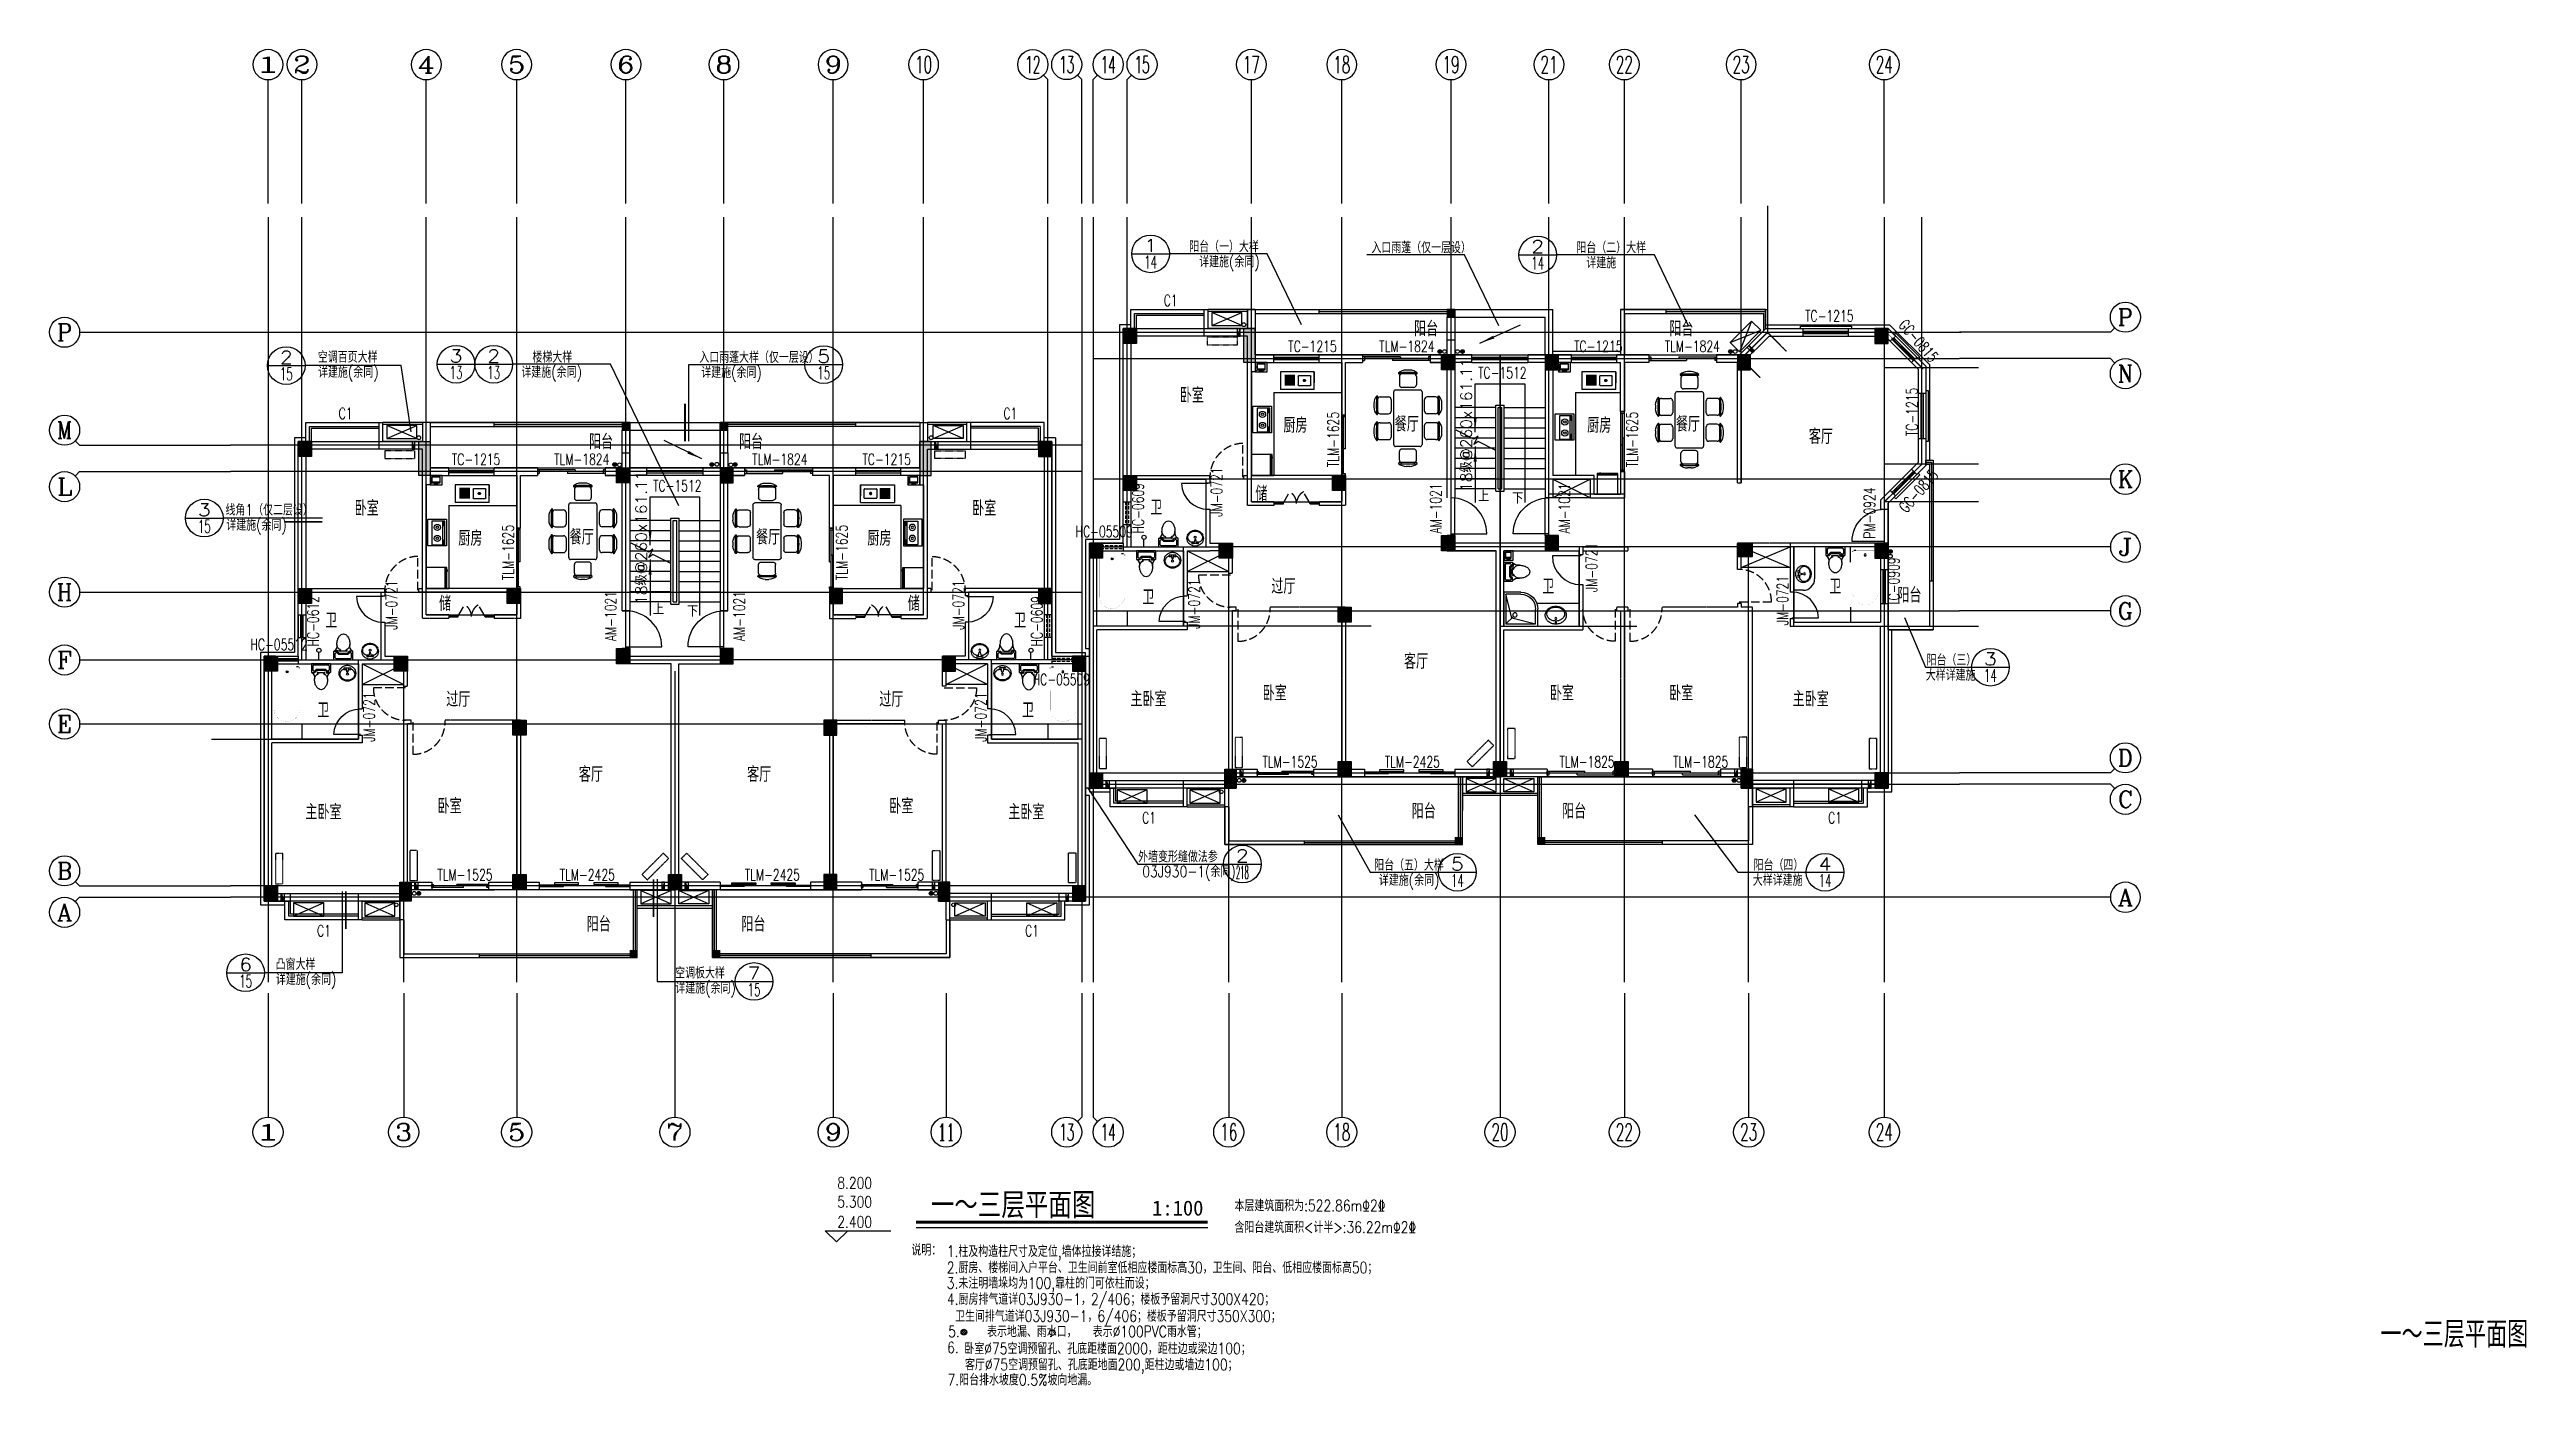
# Model space of a CAD drawing. Header units: metres. Extents: x 2526477 to 2678824, y -47546 to 32540.
# Drawn here: x 2533065 to 2598810, y -47546 to -12078 of the extents above; entities that cross this region are included whole.
import ezdxf
from ezdxf.enums import TextEntityAlignment as Align

# ---------------------------------------------------------------- set-up
doc = ezdxf.new("R2010")
doc.units = ezdxf.units.M
for name, pattern in [('DASH', [0.35, 0.25, -0.1]), ('DASH_50', [0.175, 0.125, -0.05]), ('DOTE', [2.42, 2, -0.2, 0.02, -0.2])]:
    doc.linetypes.add(name, pattern=pattern)
for name, color, linetype in [('AREA', 3, 'CONTINUOUS'), ('AXIS', 3, 'CONTINUOUS'), ('AXIS_TEXT', 7, 'CONTINUOUS'), ('BALCONY', 6, 'CONTINUOUS'), ('COLUMN', 7, 'CONTINUOUS'), ('COLUMN1', 2, 'CONTINUOUS'), ('DOTE', 1, 'DOTE'), ('GROUND', 5, 'CONTINUOUS'), ('LVTRY', 155, 'CONTINUOUS'), ('PAIQI', 6, 'CONTINUOUS'), ('PAISHUI', 150, 'CONTINUOUS'), ('PUB_DIM', 3, 'CONTINUOUS'), ('PUB_TEXT', 7, 'CONTINUOUS'), ('STAIR', 9, 'CONTINUOUS'), ('TEXT', 7, 'CONTINUOUS'), ('WALL', 2, 'CONTINUOUS'), ('WINDOW', 4, 'CONTINUOUS'), ('WINDOW_TEXT', 6, 'CONTINUOUS'), ('XIANJIAO', 213, 'CONTINUOUS'), ('内隔墙', 8, 'DASH'), ('门窗名', 6, 'CONTINUOUS')]:
    doc.layers.add(name, color=color, linetype=linetype)
doc.layers.add('空调', color=5, linetype='CONTINUOUS', plot=False)
doc.styles.add('_HZTXT', font='txt.shx', dxfattribs={"width": 0.8, "bigfont": 'HZTXT.shx'})
doc.styles.add('COMP', font='COMPLEX', dxfattribs={"bigfont": 'hztxt'})
doc.styles.add('COMPLEX', font='COMPLEX')
doc.styles.add('DIM_FONT', font='simplex.shx', dxfattribs={"width": 0.8})
doc.styles.add('H1', font='txt')
doc.styles.add('HZ', font='txt.shx', dxfattribs={"bigfont": 'hztxt.shx'})
doc.styles.add('SIMPLEX', font='SIMPLEX.SHX')

msp = doc.modelspace()

# ---------------------------------------------------------------- texts
at = {"layer": 'PUB_DIM', "style": 'DIM_FONT', "width": 0.8}
for s, p in [('8.200', (2554899, -42319)), ('5.300', (2554899, -42822)), ('2.400', (2554899, -43354))]:
    msp.add_text(s, height=300, dxfattribs=at).set_placement(p, align=Align.RIGHT)
at = {"layer": 'PUB_TEXT', "style": '_HZTXT', "width": 0.8}
for s, height, p in [('阳台（一）大样', 300, (2563316, -17460)), ('详建施(余同)', 300, (2563580, -17862)), ('入口雨蓬（仅一层设）', 300, (2568152, -17487)), ('阳台（二）大样', 300, (2573593, -17487)), ('详建施', 300, (2573857, -17889)), ('空调百页大样', 300, (2540189, -20392)), ('楼梯大样', 300, (2545883, -20392)), ('入口雨蓬大样（仅一层设）', 300, (2550312, -20400)), ('详建施(余同)', 300, (2540193, -20793)), ('详建施(余同)', 300, (2545591, -20793)), ('详建施(余同)', 300, (2550364, -20802)), ('线角1（仅二层设）', 300, (2537736, -24450)), ('详建施(余同)', 300, (2537756, -24851)), ('阳台（三）', 300, (2582887, -28435)), ('大样详建施', 300, (2582867, -28836)), ('外墙变形缝做法参', 300, (2561960, -33657)), ('03J930-1(余同)', 300, (2562071, -34051)), ('阳台（五）大样', 300, (2568225, -33879)), ('详建施(余同)', 300, (2568350, -34281)), ('大样详建施', 300, (2578276, -34281)), ('阳台（四）', 300, (2578296, -33879)), ('详建施(余同)', 300, (2539073, -36914)), ('凸窗大样', 300, (2539068, -36513)), ('详建施(余同)', 300, (2549675, -37143)), ('空调板大样', 300, (2549671, -36742)), ('本层建筑面积为:522.86m\x832\x84', 300, (2564517, -42920)), ('含阳台建筑面积<计半>:36.22m\x832\x84', 300, (2564517, -43495)), ('说明：', 300, (2555942, -44099)), ('1.柱及构造柱尺寸及定位,墙体拉接详结施；', 300, (2556880, -44134)), ('3.未注明墙垛均为100,靠柱的门可依柱而设；', 300, (2556880, -44978)), ('2.厨房、楼梯间入户平台、卫生间前室低相应楼面标高30，卫生间、阳台、低相应楼面标高50；', 300, (2556881, -44566)), ('4.厨房排气道详03J930-1，2/406；楼板予留洞尺寸300X420；', 300, (2556885, -45403)), ('5.   表示地漏、雨水口，  表示%%c100PVC雨水管；', 300, (2556918, -46264)), ('卫生间排气道详03J930-1，6/406；楼板予留洞尺寸350X300；', 300, (2557101, -45853)), ('一～三层平面图', 700, (2594936, -46540, 0)), ('6.', 300, (2556890, -46687)), ('卧室%%c75空调预留孔、孔底距楼面2000，距柱边或梁边100；', 300, (2557347, -46715)), ('7.阳台排水坡度0.5%坡向地漏。', 300, (2556900, -47546)), ('客厅%%c75空调预留孔、孔底距地面200,距柱边或墙边100；', 300, (2557364, -47142))]:
    msp.add_text(s, height=height, dxfattribs=at).set_placement(p)
at = {"layer": 'STAIR', "style": 'HZ'}
for p in [(2570819, -23823), (2548919, -26823)]:
    msp.add_text('18级@260x161.11', height=300, rotation=90, dxfattribs=at).set_placement(p)
for s, p in [('上', (2570979, -24085)), ('下', (2571886, -24139)), ('上', (2549079, -27085)), ('下', (2549986, -27139))]:
    msp.add_text(s, height=300, dxfattribs=at).set_placement(p)
at = {"layer": 'TEXT', "linetype": 'Continuous', "style": '_HZTXT', "width": 0.8}
for s, p in [('阳台', (2569284, -19692)), ('阳台', (2576059, -19692)), ('卧室', (2563065, -21457)), ('阳台', (2547384, -22692)), ('阳台', (2551365, -22692)), ('厨房', (2565816, -22255)), ('餐厅', (2568770, -22223)), ('厨房', (2573879, -22255)), ('餐厅', (2576233, -22223)), ('客厅', (2579763, -22552)), ('储', (2565071, -24068)), ('卧室', (2541165, -24457)), ('卧室', (2557554, -24457)), ('卫', (2562283, -24434)), ('厨房', (2543916, -25255)), ('餐厅', (2546870, -25223)), ('餐厅', (2551818, -25223)), ('厨房', (2554773, -25255)), ('过厅', (2565495, -26531)), ('卫', (2572688, -26530)), ('卫', (2580305, -26530)), ('储', (2543404, -26988)), ('储', (2555845, -26988)), ('卫', (2562072, -26820)), ('阳台', (2582111, -26766)), ('卫', (2540383, -27434)), ('卫', (2558666, -27434)), ('客厅', (2569016, -28522)), ('卧室', (2565265, -29365)), ('卧室', (2572886, -29365)), ('卧室', (2576056, -29365)), ('卫', (2540172, -29820)), ('过厅', (2543595, -29531)), ('过厅', (2555088, -29531)), ('卫', (2558878, -29820)), ('主卧室', (2561756, -29523)), ('主卧室', (2579331, -29523)), ('客厅', (2547116, -31522)), ('客厅', (2551581, -31522)), ('主卧室', (2539856, -32523)), ('卧室', (2543365, -32365)), ('卧室', (2555354, -32365)), ('主卧室', (2558513, -32523)), ('阳台', (2569222, -32500)), ('阳台', (2573215, -32500)), ('阳台', (2547322, -35500)), ('阳台', (2551427, -35500))]:
    msp.add_text(s, height=400, dxfattribs=at).set_placement(p)
at = {"layer": 'TEXT', "style": 'H1', "width": 0.8}
msp.add_text('一～三层平面图', height=600, dxfattribs=at).set_placement((2556457, -43039))
at = {"layer": 'TEXT', "style": 'H1'}
msp.add_text('1:100', height=400, dxfattribs=at).set_placement((2562332, -43036))
at = {"layer": '门窗名', "style": '_HZTXT', "width": 0.7}
for s, p in [('C1', (2562639, -18889)), ('TC-1215', (2579663, -19301)), ('TC-1215', (2565944, -20108)), ('TLM-1824', (2568359, -20108)), ('TC-1215', (2573531, -20108)), ('TLM-1824', (2575936, -20108)), ('TC-1512', (2570984, -20810)), ('C1', (2540739, -21889)), ('TC-1215', (2543744, -23108)), ('TLM-1824', (2546459, -23108)), ('TC-1512', (2549084, -23810)), ('HC-05509', (2560299, -25025)), ('HC-05512', (2538399, -28025)), ('TLM-1525', (2565258, -31139)), ('TLM-2425', (2568505, -31139)), ('TLM-1825', (2573141, -31139)), ('TLM-1825', (2576157, -31139)), ('C1', (2562064, -32623)), ('C1', (2580271, -32623)), ('TLM-1525', (2543358, -34139)), ('TLM-2425', (2546605, -34139)), ('C1', (2540164, -35623))]:
    msp.add_text(s, height=300, dxfattribs=at).set_placement(p)
for s, rotation, p in [('GC-0815', 310.83123, (2582124, -19403)), ('C1', 360, (2558382, -21889)), ('TC-1215', 90, (2582650, -22343)), ('TLM-1625', 90, (2567288, -23166)), ('TLM-1625', 90, (2575221, -23166)), ('TLM-1824', 360, (2551717, -23108)), ('TC-1215', 360, (2554642, -23108)), ('HC-0609', 90, (2562109, -24928)), ('JM-0721', 90, (2564193, -24484)), ('GC-0815', 49.16877, (2582351, -24402)), ('AM-1021', 90, (2570009, -24928)), ('AM-1021', 90, (2573422, -24928)), ('PM-0924', 90, (2581521, -25065)), ('TLM-1625', 90, (2545388, -26166)), ('TLM-1625', 90, (2554242, -26166)), ('JM-0721', 90, (2574146, -26485)), ('TC-0909', 90, (2582168, -26848)), ('JM-0721', 90, (2542293, -27484)), ('JM-0721', 90, (2557338, -27484)), ('JM-0721', 90, (2563597, -27461)), ('JM-0721', 90, (2579213, -27366)), ('HC-0612', 90, (2540209, -27928)), ('AM-1021', 90, (2548109, -27785)), ('AM-1021', 90, (2551522, -27785)), ('HC-0609', 90, (2559421, -27928)), ('HC-05509', 360, (2559163, -28952)), ('JM-0721', 90, (2541697, -30461)), ('JM-0721', 90, (2557934, -30461)), ('TLM-2425', 360, (2551518, -34139)), ('TLM-1525', 360, (2554818, -34139)), ('C1', 360, (2558957, -35623))]:
    msp.add_text(s, height=300, rotation=rotation, dxfattribs=at).set_placement(p)

# ---------------------------------------------------------------- blocks, each defined once
blk = doc.blocks.new('_DBLK')
blk.add_line((-0.45, 0), (-0.45, -0.95))
blk.add_arc((-0.45, 0), 0.95, 270, 0)
at = {"layer": 'WINDOW_TEXT', "style": 'SIMPLEX', "flags": 9}
blk.add_attdef('A', text='', height=1, dxfattribs=at).set_placement((0, 1.5), align=Align.MIDDLE)
blk = doc.blocks.new('_WBLK')
for p, q in [((-0.5, 0.5), (0.5, 0.5)), ((0.5, 0.167), (-0.5, 0.167)), ((0.5, -0.167), (-0.5, -0.167)), ((-0.5, -0.5), (0.5, -0.5))]:
    blk.add_line(p, q)
at = {"layer": 'WINDOW_TEXT', "style": 'SIMPLEX', "flags": 9}
blk.add_attdef('A', text='', height=1, dxfattribs=at).set_placement((0, 1.5), align=Align.MIDDLE)
blk = doc.blocks.new('M_A2ZXL')
blk.add_line((-0.472, 0), (-0.472, -1))
blk.add_arc((-0.5, 0), 1, 271.62314, 0)
blk = doc.blocks.new('U_A48XUK')
at = {"color": 0, "linetype": 'ByBlock'}
for p, q in [((-253, 0), (-253, 230)), ((-253, 230), (-161, 230)), ((253, 0), (-253, 0)), ((-218.5, 172.5), (-195.5, 195.5)), ((-218.5, 57.5), (-218.5, 172.5)), ((-195.5, 34.5), (-218.5, 57.5)), ((-195.5, 195.5), (-175.29036, 195.5)), ((195.5, 34.5), (-195.5, 34.5)), ((-129.29036, 149.5), (-175.29036, 195.5)), ((-115, 184), (-161, 230)), ((129.29036, 149.5), (-129.29036, 149.5)), ((115, 184), (-115, 184)), ((-69, 230), (-69, 255.901128)), ((-69, 230), (69, 230)), ((69, 230), (69, 255.901128)), ((115, 184), (161, 230)), ((129.29036, 149.5), (175.29036, 195.5)), ((207, 253), (149.5, 253)), ((149.5, 230), (161, 230)), ((253, 230), (161, 230)), ((195.5, 195.5), (175.29036, 195.5)), ((195.5, 195.5), (218.5, 172.5)), ((218.5, 57.5), (195.5, 34.5)), ((207, 230), (207, 253)), ((218.5, 57.5), (218.5, 172.5)), ((253, 0), (253, 230))]:
    blk.add_line(p, q, dxfattribs=at)
blk.add_lwpolyline([(172.5, 414, 0.063415), (158.454751, 524.294821, 0.076468), (121.975923, 609.161463, 0.107136), (61.227495, 671.552735, 0.147373), (0, 690, 0.147373), (-61.227495, 671.552735, 0.107136), (-121.975923, 609.161463, 0.076468), (-158.454751, 524.294821, 0.063415), (-172.5, 414, 0.063415)], format="xyb", dxfattribs=at)
for centre in [(-92, 241.5), (92, 241.5)]:
    blk.add_circle(centre, 11.5, dxfattribs=at)
for centre, radius, start, end in [((-377.470595, 385.926476), 206.884172, 311.088993, 7.798917), ((0, 414), 172.5, 180, 246.421822), ((0, 414), 172.5, 293.578178, 0), ((149.5, 241.5), 11.5, 90, 270), ((377.470595, 385.926476), 206.884172, 172.201083, 228.911007)]:
    blk.add_arc(centre, radius, start, end, dxfattribs=at)
at = {"style": 'DIM_FONT', "width": 0.8, "flags": 9}
for tag in ['YSIZE', 'XSIZE']:
    blk.add_attdef(tag, (0, 0), '', height=0.5, dxfattribs=at)
blk = doc.blocks.new('U_A44WKN')
for p, q in [((-32, 102), (-92, 102)), ((-13, 178), (-38, 76)), ((38, 64), (-38, 64)), ((13, 178), (-13, 178)), ((38, 76), (13, 178)), ((92, 102), (32, 102))]:
    blk.add_line(p, q)
for centre in [(-63, 76), (0, 229), (64, 76)]:
    blk.add_circle(centre, 25.4)
for centre, radius, start, end in [((-47, 203), 181, 155.01492, 180.00001), ((-47, 203), 181, 179.99999, 204.98508), ((-24, 193), 207, 131.63355, 155.01494), ((-24, 214), 207, 204.98506, 228.36645), ((-88, 229), 116, 151.0888, 180), ((-88, 229), 116, 180, 208.9112), ((-45, 205), 164, 126.8699, 151.0888), ((-45, 252), 164, 208.9112, 233.1301), ((-10, 176), 229, 110.2132, 131.63355), ((-10, 231), 229, 228.36645, 249.7868), ((-18, 169), 210, 107.25794, 126.8699), ((-18, 288), 210, 233.1301, 236.09549), ((-92, 178), 76.2, 236.09549, 270), ((0, 150), 257, 90, 110.21318), ((0, 257), 257, 249.78682, 270), ((0, 111), 270, 90, 107.25794), ((0, 150), 257, 69.78682, 90), ((0, 111), 270, 72.74206, 90), ((0, 257), 257, 270, 290.21318), ((18, 169), 210, 53.1301, 72.74206), ((10, 176), 229, 48.36645, 69.7868), ((10, 231), 229, 290.2132, 311.63355), ((92, 178), 76.2, 270, 302.25981), ((45, 252), 164, 302.25981, 331.0888), ((45, 205), 164, 28.9112, 53.1301), ((24, 193), 207, 24.98506, 48.36645), ((24, 214), 207, 311.63355, 335.01494), ((88, 229), 116, 0, 28.9112), ((88, 229), 116, 331.0888, 0), ((47, 203), 181, 359.99999, 24.98508), ((47, 203), 181, 335.01492, 0.00001)]:
    blk.add_arc(centre, radius, start, end)
at = {"flags": 9}
for tag in ['XSIZE', 'YSIZE']:
    blk.add_attdef(tag, (0, 0), '', height=0.5, dxfattribs=at)
blk = doc.blocks.new('M_E4')
for p, q in [((670, -80), (670, -137)), ((670, -86), (670, -97)), ((670, -663), (670, -614))]:
    blk.add_line(p, q)
at = {"const_width": 1.5}
for points in [[(-750, -750), (-750, 0)], [(-750, 0), (750, 0)], [(750, 0), (750, -750)], [(608, -56), (640, -56)], [(670, -90), (670, -656)], [(750, -750), (-750, -750)], [(670, -663), (670, -655)]]:
    blk.add_lwpolyline(points, dxfattribs=at)
for points in [[(-399, -56, 0.930688), (-388, -693, 0.930688)], [(670, -86, 0.414214), (640, -56, 0.414214)], [(670, -90, 0.041784), (670, -85, 0.412615)], [(640, -693, 0.414214), (670, -663, 0.414214)]]:
    blk.add_lwpolyline(points, format="xyb", dxfattribs=at)
at = {"const_width": 1.5, "flags": 128}
for points in [[(-399, -56), (608, -56)], [(-399, -694), (645, -692)]]:
    blk.add_lwpolyline(points, dxfattribs=at)
for radius in [25, 23]:
    blk.add_circle((550, -381), radius)
blk.add_arc((640, -663), 30, 270, 280.17596)
at = {"width": 0.8, "flags": 9}
for tag in ['XSIZE', 'YSIZE']:
    blk.add_attdef(tag, (0, 0), '', height=0.5, dxfattribs=at)
blk = doc.blocks.new('_A0ASA')
at = {"linetype": 'Continuous'}
for p, q in [((-0.5, 0.028), (-0.472, 0.028)), ((-0.5, 0.028), (-0.5, -0.028)), ((-0.472, 0.028), (-0.472, -0.028)), ((-0.472, 0), (0.472, 0)), ((-0.058, 0.028), (-0.058, 0)), ((-0.058, 0.028), (0.5, 0.028)), ((0.058, 0), (0.058, -0.028)), ((0.472, 0.028), (0.472, -0.028)), ((0.5, 0.028), (0.5, -0.028)), ((-0.5, -0.028), (0.058, -0.028)), ((0.5, -0.028), (0.472, -0.028))]:
    blk.add_line(p, q, dxfattribs=at)
blk = doc.blocks.new('_A3PAD')
for points in [[(-0.5, -0.008), (-0.233, -0.008), (-0.233, 0.008), (-0.5, 0.008)], [(-0.331, 0.017), (-0.065, 0.017), (-0.065, 0.033), (-0.331, 0.033)], [(0.104, 0.017), (0.371, 0.017), (0.371, 0.033), (0.104, 0.033)], [(0.233, -0.008), (0.5, -0.008), (0.5, 0.008), (0.233, 0.008)]]:
    blk.add_lwpolyline(points, close=True)
blk = doc.blocks.new('A$C5BFC3B48')
at = {"layer": 'LVTRY'}
for p, q in [((0, 0), (0, 500)), ((0, 500), (700, 500)), ((649, 387), (27, 387)), ((27, 387), (27, 44)), ((27, 100), (649, 100)), ((27, 44), (649, 44)), ((59, 78), (59, 66)), ((70, 68), (70, 52)), ((134, 68), (70, 68)), ((70, 52), (134, 52)), ((134, 52), (134, 68)), ((151, 77), (151, 66)), ((532, 78), (532, 66)), ((607, 68), (543, 68)), ((543, 68), (543, 52)), ((543, 52), (607, 52)), ((607, 52), (607, 68)), ((624, 77), (624, 66)), ((649, 44), (649, 387)), ((700, 500), (700, 0)), ((700, 0), (0, 0))]:
    blk.add_line(p, q, dxfattribs=at)
for points in [[(151, 77, 0.259034), (149, 80, 0.076276), (137, 85, 0.036515), (124, 88, 0.026615), (105, 89, 0.026615), (86, 88, 0.036515), (73, 85, 0.076276), (61, 80, 0.259034), (59, 77, 0.078462), (59, 76, 0.056762)], [(151, 66, 0.259034), (149, 70, 0.076276), (137, 75, 0.036515), (124, 77, 0.026615), (105, 78, 0.026615), (86, 77, 0.036515), (73, 75, 0.076276), (61, 70, 0.259034), (59, 66, 0.259034), (61, 63, 0.056762), (70, 59, 0.036515)], [(134, 57, 0.008736), (137, 58, 0.076276), (149, 63, 0.259034), (151, 66, 0.259034)], [(624, 77, 0.259034), (622, 80, 0.076276), (610, 85, 0.036515), (597, 88, 0.026615), (578, 89, 0.026615), (559, 88, 0.036515), (546, 85, 0.076276), (534, 80, 0.259034), (532, 77, 0.078462), (532, 76, 0.056762)], [(624, 66, 0.259034), (622, 70, 0.076276), (610, 75, 0.036515), (597, 77, 0.026615), (578, 78, 0.026615), (559, 77, 0.036515), (546, 75, 0.076276), (534, 70, 0.259034), (532, 66, 0.259034), (534, 63, 0.056762), (543, 59, 0.036515)], [(607, 57, 0.008736), (610, 58, 0.076276), (622, 63, 0.259034), (624, 66, 0.259034)]]:
    blk.add_lwpolyline(points, format="xyb", dxfattribs=at)
for centre, radius in [((192, 241), 82.5), ((192, 241), 31.6), ((484, 241), 82.5), ((484, 241), 31.6)]:
    blk.add_circle(centre, radius, dxfattribs=at)
at = {"layer": 'LVTRY', "width": 0.8, "flags": 9}
for tag in ['YSIZE', 'XSIZE']:
    blk.add_attdef(tag, (350, 500), '', height=0.5, dxfattribs=at)
blk = doc.blocks.new('A$C5516744B')
at = {"layer": 'LVTRY'}
for p, q in [((0, 900), (471, 900)), ((0, 900), (0, 0)), ((108, 484), (108, 797)), ((120, 809), (351, 809)), ((471, 900), (171, 900)), ((363, 797), (363, 484)), ((471, 900), (471, 0)), ((471, 0), (0, 0)), ((117, 387), (117, 114)), ((351, 472), (120, 472)), ((139, 387), (139, 114)), ((167, 387), (167, 114)), ((189, 387), (189, 114)), ((217, 387), (217, 114)), ((239, 387), (239, 114)), ((267, 387), (267, 114)), ((289, 387), (289, 114)), ((317, 387), (317, 114)), ((339, 387), (339, 114)), ((367, 387), (367, 114))]:
    blk.add_line(p, q, dxfattribs=at)
for points, const_width in [([(114, 820), (96, 803)], 1.91), ([(96, 478), (96, 803)], 1.8), ([(114, 820), (357, 820)], 2), ([(376, 803), (357, 820)], 1.91), ([(376, 803), (376, 478)], 1.8), ([(96, 478), (114, 460)], 1.91), ([(357, 460), (114, 460)], 2), ([(357, 460), (376, 478)], 1.91)]:
    blk.add_lwpolyline(points, dxfattribs=dict(at, const_width=const_width))
for points in [[(120, 809), (116, 808), (112, 806), (109, 803), (108, 799), (108, 797)], [(236, 666), (225, 665), (216, 659), (209, 652), (206, 642), (206, 632), (209, 622), (216, 614), (225, 609), (236, 607), (246, 609), (255, 614), (262, 622), (266, 632), (266, 642), (262, 652), (255, 659), (246, 665), (236, 666)], [(363, 797), (363, 801), (361, 804), (357, 807), (353, 808), (351, 809)], [(108, 484), (109, 480), (111, 476), (114, 474), (118, 472), (120, 472)], [(236, 656), (229, 655), (223, 651), (219, 646), (216, 640), (216, 633), (219, 627), (223, 622), (229, 619), (236, 618), (242, 619), (248, 622), (253, 627), (255, 633), (255, 640), (253, 646), (248, 651), (242, 655), (236, 656)], [(351, 472), (355, 473), (359, 475), (362, 478), (363, 482), (363, 484)]]:
    blk.add_lwpolyline(points, dxfattribs=at)
at = {"layer": 'LVTRY', "width": 0.8, "flags": 9}
for tag in ['YSIZE', 'XSIZE']:
    blk.add_attdef(tag, (471, 450), '', height=0.5, rotation=270, dxfattribs=at)
blk = doc.blocks.new('A$C24072D83')
for p, q in [((0, 559), (0, 55)), ((0, 559), (550, 559)), ((0, 55), (550, 55)), ((0, 46), (0, 9)), ((0, 46), (550, 46)), ((0, 9), (550, 9)), ((18, 46), (18, 55)), ((456, 9), (456, 0)), ((456, 0), (492, 0)), ((492, 9), (492, 0)), ((532, 46), (532, 55)), ((550, 55), (550, 559)), ((550, 9), (550, 46))]:
    blk.add_line(p, q)
at = {"style": 'DIM_FONT', "width": 0.8, "flags": 9}
for tag in ['YSIZE', 'XSIZE']:
    blk.add_attdef(tag, (550, 559), '', height=0.5, rotation=180, dxfattribs=at)
at = {"style": 'DIM_FONT', "text_generation_flag": 4, "width": 0.8, "flags": 9}
for tag in ['YSIZE', 'XSIZE']:
    blk.add_attdef(tag, (550, 559), '', height=0.458, rotation=270, dxfattribs=at)
blk = doc.blocks.new('U_C15DRB')
at = {"linetype": 'Continuous'}
for p, q in [((0, 350), (800, 0)), ((800, 350), (0, 0))]:
    blk.add_line(p, q, dxfattribs=at)
blk.add_lwpolyline([(0, 0), (800, 0), (800, 350), (0, 350)], close=True, dxfattribs=at)
at = {"linetype": 'Continuous', "style": 'DIM_FONT', "width": 0.8, "flags": 9}
for tag in ['XSIZE', 'YSIZE']:
    blk.add_attdef(tag, (0, 0), '', height=0.5, dxfattribs=at)
blk = doc.blocks.new('U_A102BUY')
for p, q in [((-450, 900), (0, 900)), ((-450, 844), (-56, 844)), ((-216, 216), (-56, 844)), ((-56, 844), (-56, 56)), ((0, 900), (0, 0)), ((-900, 0), (-900, 450)), ((0, 0), (-900, 0)), ((-844, 56), (-844, 450)), ((-216, 216), (-844, 56)), ((-56, 56), (-844, 56)), ((-56, 56), (-256, 256))]:
    blk.add_line(p, q)
blk.add_circle((-296, 296), 56.2)
for radius in [450, 394]:
    blk.add_arc((-450, 450), radius, 90, 180)
at = {"style": 'DIM_FONT', "width": 0.8, "flags": 9}
for tag in ['XSIZE', 'YSIZE']:
    blk.add_attdef(tag, (0, 0), '', height=0.5, dxfattribs=at)
blk = doc.blocks.new('P15')
for points in [[(-280, -238, 0.11365), (-259, -328, 0.103532), (-198, -407, 0.091838), (-109, -458, 0.084993), (0, -477, 0.084993), (109, -458, 0.091838), (198, -407, 0.103532), (259, -328, 0.11365), (280, -238, 0.11365), (259, -149, 0.103532), (198, -70, 0.091838), (109, -19, 0.084993), (0, 0, 0.084993), (-109, -19, 0.091838), (-198, -70, 0.103532), (-259, -149, 0.11365)], [(-234, -269, 0.120226), (-217, -338, 0.104998), (-166, -400, 0.088824), (-92, -440, 0.080011), (-1, -455, 0.080011), (91, -440, 0.088824), (164, -400, 0.104998), (215, -338, 0.120226), (232, -269, 0.120226), (215, -200, 0.104998), (164, -137, 0.088824), (91, -97, 0.080011), (-1, -83, 0.080011), (-92, -97, 0.088824), (-166, -137, 0.104998), (-217, -200, 0.120226)]]:
    blk.add_lwpolyline(points, format="xyb", close=True)
for centre, radius in [((4, -149), 27.7), ((2, -42), 20.8)]:
    blk.add_circle(centre, radius)
blk = doc.blocks.new('A$C417342AB')
at = {"layer": 'LVTRY', "rotation": 270}
blk.add_blockref('P15', (477, 280), dxfattribs=at)
blk = doc.blocks.new('U_A95JFC')
at = {"linetype": 'DASH_50'}
blk.add_lwpolyline([(200, 0), (0, 0), (0, 800), (200, 800)], close=True, dxfattribs=at)
at = {"style": 'DIM_FONT', "width": 0.8, "flags": 9}
for tag in ['XSIZE', 'YSIZE']:
    blk.add_attdef(tag, (0, 0), '', height=0.5, dxfattribs=at)
blk = doc.blocks.new('_AXISO')
blk.add_circle((0, 0), 0.5)
at = {"layer": 'AXIS_TEXT', "style": 'COMPLEX', "width": 1.041667}
blk.add_attdef('A', text='', height=0.56, dxfattribs=at).set_placement((-0.25, -0.28), (0.25, -0.28), align=Align.FIT)
blk = doc.blocks.new('_AXISO1')
blk.add_line((0.354, -0.146), (0.5, 0))
blk.add_circle((0, -0.5), 0.5)
at = {"layer": 'AXIS_TEXT', "style": 'COMPLEX', "width": 1.041667}
blk.add_attdef('A', text='', height=0.56, dxfattribs=at).set_placement((-0.25, -0.78), (0.25, -0.78), align=Align.FIT)
blk = doc.blocks.new('_AXISO2')
blk.add_line((0.354, 0.146), (0.5, 0))
blk.add_circle((0, 0.5), 0.5)
at = {"layer": 'AXIS_TEXT', "style": 'COMPLEX', "width": 1.041667}
blk.add_attdef('A', text='', height=0.56, dxfattribs=at).set_placement((-0.25, 0.22), (0.25, 0.22), align=Align.FIT)
blk = doc.blocks.new('U_A30VYQ')
for p, q in [((-92, 856), (-552, 856)), ((-547, 789), (-547, 564)), ((-273, 956), (-372, 956)), ((-97, 789), (-97, 564)), ((595, 856), (135, 856)), ((140, 789), (140, 564)), ((414, 956), (315, 956)), ((590, 789), (590, 564)), ((-1258, 2), (-1258, 101)), ((-1158, -178), (-1158, 282)), ((-1090, 277), (-865, 277)), ((-798, -106), (-798, 209)), ((-729, -273), (-729, 377)), ((-679, 427), (721, 427)), ((-165, 496), (-480, 496)), ((522, 496), (207, 496)), ((771, 377), (771, -273)), ((840, -106), (840, 209)), ((1133, 277), (908, 277)), ((1200, -178), (1200, 282)), ((1300, 2), (1300, 101)), ((-1090, -173), (-865, -173)), ((721, -323), (-679, -323)), ((-547, -685), (-547, -460)), ((-480, -392), (-165, -392)), ((-97, -685), (-97, -460)), ((140, -685), (140, -460)), ((207, -392), (522, -392)), ((590, -685), (590, -460)), ((1133, -173), (908, -173)), ((-552, -752), (-92, -752)), ((-372, -852), (-273, -852)), ((135, -752), (595, -752)), ((315, -852), (414, -852))]:
    blk.add_line(p, q)
for centre, radius, start, end in [((-561, 872), 10, 130.72654, 202.66999), ((-552, 876), 20, 202.66999, 270), ((-362, 641), 316, 91.76514, 130.72654), ((-322, -1822), 2713, 84.8023, 95.1977), ((-480, 789), 67.5, 90, 180), ((-282, 641), 316, 49.27346, 88.23486), ((-165, 789), 67.5, 0, 90), ((-92, 876), 20, 270, 337.33001), ((-83, 872), 10, 337.33001, 49.27346), ((126, 872), 10, 130.72654, 202.66999), ((135, 876), 20, 202.66999, 270), ((325, 641), 316, 91.76514, 130.72654), ((365, -1822), 2713, 84.8023, 95.1977), ((207, 789), 67.5, 90, 180), ((405, 641), 316, 49.27346, 88.23486), ((522, 789), 67.5, 0, 90), ((595, 876), 20, 270, 337.33001), ((604, 872), 10, 337.33001, 49.27346), ((-942, 92), 316, 139.27346, 178.23486), ((-942, 12), 316, 181.76514, 220.72654), ((1520, 52), 2713, 174.8023, 185.1977), ((-1174, 291), 10, 67.33001, 139.27346), ((-1178, 282), 20, 0, 67.33001), ((-1090, 209), 67.5, 90, 180), ((-865, 209), 67.5, 0, 90), ((-679, 377), 50, 90, 180), ((-480, 564), 67.5, 180, 270), ((-165, 564), 67.5, 270, 0), ((207, 564), 67.5, 180, 270), ((522, 564), 67.5, 270, 0), ((721, 377), 50, 0, 90), ((908, 209), 67.5, 90, 180), ((1133, 209), 67.5, 0, 90), ((1220, 282), 20, 112.66999, 180), ((1216, 291), 10, 40.72654, 112.66999), ((-1478, 52), 2713, 354.8023, 5.1977), ((985, 92), 316, 1.76514, 40.72654), ((985, 12), 316, 319.27346, 358.23486), ((-1174, -187), 10, 220.72654, 292.66999), ((-1178, -178), 20, 292.66999, 0), ((-1090, -106), 67.5, 180, 270), ((-865, -106), 67.5, 270, 0), ((-679, -273), 50, 180, 270), ((-480, -460), 67.5, 90, 180), ((-165, -460), 67.5, 0, 90), ((207, -460), 67.5, 90, 180), ((522, -460), 67.5, 0, 90), ((721, -273), 50, 270, 0), ((908, -106), 67.5, 180, 270), ((1133, -106), 67.5, 270, 0), ((1220, -178), 20, 180, 247.33001), ((1216, -187), 10, 247.33001, 319.27346), ((-552, -772), 20, 90, 157.33001), ((-561, -769), 10, 157.33001, 229.27346), ((-362, -537), 316, 229.27346, 268.23486), ((-322, 1925), 2713, 264.8023, 275.1977), ((-480, -685), 67.5, 180, 270), ((-282, -537), 316, 271.76514, 310.72654), ((-165, -685), 67.5, 270, 0), ((-92, -772), 20, 22.66999, 90), ((-83, -769), 10, 310.72654, 22.66999), ((135, -772), 20, 90, 157.33001), ((126, -769), 10, 157.33001, 229.27346), ((365, 1925), 2713, 264.8023, 275.1977), ((325, -537), 316, 229.27346, 268.23486), ((207, -685), 67.5, 180, 270), ((405, -537), 316, 271.76514, 310.72654), ((522, -685), 67.5, 270, 0), ((595, -772), 20, 22.66999, 90), ((604, -769), 10, 310.72654, 22.66999)]:
    blk.add_arc(centre, radius, start, end)
at = {"flags": 9}
for tag in ['XSIZE', 'YSIZE']:
    blk.add_attdef(tag, (0, 0), '', height=0.5, dxfattribs=at)
blk = doc.blocks.new('_ARROW')
blk.add_solid([(0, 0), (-1, 0.1), (-1, -0.1)])
blk = doc.blocks.new('M_B6KVE')
for p, q in [((-0.5, 0.5), (0.5, 0.5)), ((-0.5, 0.15), (0.5, 0.15)), ((-0.56, -0.506), (-0.56, -0.808)), ((-0.5, -0.15), (0.5, -0.15)), ((0.564, -0.808), (0.564, -0.506)), ((-0.56, -0.808), (0.564, -0.808))]:
    blk.add_line(p, q)
blk = doc.blocks.new('_FZH')
blk.add_solid([(-0.5, -0.5), (0.5, -0.5), (-0.5, 0.5), (0.5, 0.5)])
blk = doc.blocks.new('M_A8WDW')
for p, q in [((-0.5, 0.011), (-0.299, 0.011)), ((-0.3, 0), (-0.15, -0.26)), ((-0.299, -0.013), (-0.299, 0.013)), ((0.3, 0), (0.15, -0.26)), ((0.299, -0.013), (0.299, 0.013)), ((0.299, 0.011), (0.5, 0.011)), ((-0.5, -0.011), (-0.299, -0.011)), ((0.299, -0.011), (0.5, -0.011))]:
    blk.add_line(p, q)
for centre, start, end in [((-0.3, 0), 300, 0), ((0.3, 0), 180, 240)]:
    blk.add_arc(centre, 0.3, start, end)
blk = doc.blocks.new('_GCBLK')
at = {"linetype": 'DASH'}
for p, q in [((-0.5, -0.5), (-0.5, 0.5)), ((-0.5, 0.2), (0.5, 0.2)), ((0.5, -0.5), (0.5, 0.5)), ((-0.5, -0.2), (0.5, -0.2))]:
    blk.add_line(p, q, dxfattribs=at)
at = {"layer": 'WINDOW_TEXT', "style": 'SIMPLEX', "flags": 9}
blk.add_attdef('A', text='', height=1, dxfattribs=at).set_placement((0, 1.5), align=Align.MIDDLE)
blk = doc.blocks.new('A$C49C63E30')
at = {"layer": 'LVTRY', "color": 0}
for p, q in [((250, 250), (0, 250)), ((0, 250), (0, 0)), ((50, 120), (0, 120)), ((0, 0), (50, 50)), ((0, 0), (250, 0)), ((200, 210), (50, 210)), ((50, 210), (50, 50)), ((50, 67), (50, 210)), ((50, 210), (200, 210)), ((200, 210), (50, 210)), ((50, 210), (50, 120)), ((182, 67), (50, 67)), ((50, 50), (200, 50)), ((50, 50), (200, 50)), ((200, 67), (68, 67)), ((68, 67), (68, 31)), ((68, 31), (182, 31)), ((182, 31), (182, 67)), ((200, 50), (200, 210)), ((200, 210), (200, 210)), ((200, 50), (200, 67)), ((250, 0), (250, 250))]:
    blk.add_line(p, q, dxfattribs=at)
blk = doc.blocks.new('A$C60216E34')
at = {"layer": 'LVTRY', "color": 0}
for p, q in [((320, 250), (0, 250)), ((0, 250), (0, 0)), ((50, 120), (0, 120)), ((0, 0), (50, 50)), ((0, 0), (320, 0)), ((270, 210), (50, 210)), ((50, 210), (50, 50)), ((50, 67), (50, 210)), ((50, 210), (270, 210)), ((270, 210), (50, 210)), ((50, 210), (50, 120)), ((220, 67), (50, 67)), ((50, 50), (270, 50)), ((50, 50), (270, 50)), ((270, 67), (100, 67)), ((100, 67), (100, 31)), ((100, 31), (220, 31)), ((220, 31), (220, 67)), ((270, 50), (270, 210)), ((270, 210), (270, 210)), ((270, 50), (270, 67)), ((320, 0), (320, 250))]:
    blk.add_line(p, q, dxfattribs=at)
blk = doc.blocks.new('_INDEX')
blk.add_line((-0.5, 0), (0.5, 0))
blk.add_circle((0, 0), 0.5)
at = {"style": 'COMP'}
for tag, width, p, p2 in [('1', 2.333333, (-0.17, 0.05), (0.17, 0.05)), ('-', 1.166667, (-0.17, -0.39), (0.17, -0.39))]:
    blk.add_attdef(tag, text='', height=0.34, dxfattribs=dict(at, width=width)).set_placement(p, p2, align=Align.FIT)

# ---------------------------------------------------------------- hatches: boundary and pattern name
at = {"layer": 'COLUMN'}
for points in [[(2570365, -18984), (2570165, -18984), (2570165, -19184), (2570365, -19184)], [(2561565, -19484), (2561915, -19484), (2561915, -19884), (2561565, -19884)], [(2564765, -19484), (2565065, -19484), (2565065, -20384), (2564765, -20384)], [(2581865, -19484), (2581515, -19484), (2581515, -19884), (2581865, -19884)], [(2570015, -20184), (2570365, -20184), (2570365, -20584), (2570015, -20584)], [(2573115, -20184), (2572765, -20184), (2572765, -20584), (2573115, -20584)], [(2578215, -20184), (2577865, -20184), (2577865, -20584), (2578215, -20584)], [(2548465, -21984), (2548265, -21984), (2548265, -22184), (2548465, -22184)], [(2551065, -21984), (2550865, -21984), (2550865, -22184), (2551065, -22184)], [(2539665, -22484), (2540015, -22484), (2540015, -22884), (2539665, -22884)], [(2542865, -22484), (2543165, -22484), (2543165, -23384), (2542865, -23384)], [(2556465, -22484), (2556165, -22484), (2556165, -23384), (2556465, -23384)], [(2559665, -22484), (2559315, -22484), (2559315, -22884), (2559665, -22884)], [(2548115, -23184), (2548465, -23184), (2548465, -23584), (2548115, -23584)], [(2551215, -23184), (2550865, -23184), (2550865, -23584), (2551215, -23584)], [(2561565, -23384), (2561915, -23384), (2561915, -23784), (2561565, -23784)], [(2567115, -23384), (2567465, -23384), (2567465, -23784), (2567115, -23784)], [(2560665, -25184), (2561015, -25184), (2561015, -25584), (2560665, -25584)], [(2564115, -25184), (2564465, -25184), (2564465, -25584), (2564115, -25584)], [(2570015, -24984), (2570365, -24984), (2570365, -25384), (2570015, -25384)], [(2573115, -24984), (2572765, -24984), (2572765, -25384), (2573115, -25384)], [(2577865, -25184), (2577865, -25534), (2578265, -25534), (2578265, -25184)], [(2581865, -25184), (2581515, -25184), (2581515, -25584), (2581865, -25584)], [(2539665, -26384), (2540015, -26384), (2540015, -26784), (2539665, -26784)], [(2545215, -26384), (2545565, -26384), (2545565, -26784), (2545215, -26784)], [(2554115, -26384), (2553765, -26384), (2553765, -26784), (2554115, -26784)], [(2559665, -26384), (2559315, -26384), (2559315, -26784), (2559665, -26784)], [(2567265, -26884), (2567615, -26884), (2567615, -27284), (2567265, -27284)], [(2538765, -28184), (2539115, -28184), (2539115, -28584), (2538765, -28584)], [(2542215, -28184), (2542565, -28184), (2542565, -28584), (2542215, -28584)], [(2548115, -27984), (2548465, -27984), (2548465, -28384), (2548115, -28384)], [(2551215, -27984), (2550865, -27984), (2550865, -28384), (2551215, -28384)], [(2557115, -28184), (2556765, -28184), (2556765, -28584), (2557115, -28584)], [(2560565, -28184), (2560215, -28184), (2560215, -28584), (2560565, -28584)], [(2545365, -29884), (2545715, -29884), (2545715, -30284), (2545365, -30284)], [(2553965, -29884), (2553615, -29884), (2553615, -30284), (2553965, -30284)], [(2560665, -31284), (2561015, -31284), (2561015, -31684), (2560665, -31684)], [(2564265, -31184), (2564565, -31184), (2564565, -31684), (2564265, -31684)], [(2567265, -30984), (2567615, -30984), (2567615, -31384), (2567265, -31384)], [(2571390, -30984), (2571740, -30984), (2571740, -31384), (2571390, -31384)], [(2574615, -30984), (2574965, -30984), (2574965, -31384), (2574615, -31384)], [(2577965, -31184), (2578265, -31184), (2578265, -31684), (2577965, -31684)], [(2581865, -31284), (2581515, -31284), (2581515, -31684), (2581865, -31684)], [(2542365, -34184), (2542665, -34184), (2542665, -34684), (2542365, -34684)], [(2545365, -33984), (2545715, -33984), (2545715, -34384), (2545365, -34384)], [(2549490, -33984), (2549840, -33984), (2549840, -34384), (2549490, -34384)], [(2553965, -33984), (2553615, -33984), (2553615, -34384), (2553965, -34384)], [(2556965, -34184), (2556665, -34184), (2556665, -34684), (2556965, -34684)], [(2538765, -34284), (2539115, -34284), (2539115, -34684), (2538765, -34684)], [(2560565, -34284), (2560215, -34284), (2560215, -34684), (2560565, -34684)]]:
    msp.add_hatch(color=256, dxfattribs=at).paths.add_polyline_path(points)
at = {"layer": 'PAISHUI'}
h = msp.add_hatch(dxfattribs=at)
h.set_pattern_fill('ANSI31', color=256, scale=200, angle=180, style=0)
h.set_pattern_definition([(225, (-485913.534, 429314.767), (17.67766953, -17.67766953), [])])
edge = h.paths.add_edge_path()
edge.add_arc((2569968, -20097), 50, 0, 360)
h = msp.add_hatch(dxfattribs=at)
h.set_pattern_fill('ANSI31', color=256, scale=200, angle=180, style=0)
h.set_pattern_definition([(225, (-485314.313, 429314.767), (17.67766953, -17.67766953), [])])
edge = h.paths.add_edge_path()
edge.add_arc((2570567, -20097), 50, 0, 360)
h = msp.add_hatch(dxfattribs=at)
h.set_pattern_fill('ANSI31', color=256, scale=200, angle=180, style=0)
h.set_pattern_definition([(225, (-478200.294, 429314.767), (17.67766953, -17.67766953), [])])
edge = h.paths.add_edge_path()
edge.add_arc((2577681, -20097), 50, 0, 360)
h = msp.add_hatch(dxfattribs=at)
h.set_pattern_fill('ANSI31', color=256, scale=200, angle=180, style=0)
h.set_pattern_definition([(225, (-507815.165, 426314.767), (17.67766953, -17.67766953), [])])
edge = h.paths.add_edge_path()
edge.add_arc((2548067, -23097), 50, 0, 360)
h = msp.add_hatch(dxfattribs=at)
h.set_pattern_fill('ANSI31', color=256, scale=200, angle=180, style=0)
h.set_pattern_definition([(225, (-505236.464, 426314.767), (17.67766953, -17.67766953), [])])
edge = h.paths.add_edge_path()
edge.add_arc((2550645, -23097), 50, 0, 360)
h = msp.add_hatch(dxfattribs=at)
h.set_pattern_fill('ANSI31', color=256, scale=200, angle=180, style=0)
h.set_pattern_definition([(315, (5607145.93, 426314.767), (-17.67766953, -17.67766953), [])])
edge = h.paths.add_edge_path()
edge.add_arc((2551264, -23097), 50, 0, 360)
h = msp.add_hatch(dxfattribs=at)
h.set_pattern_fill('ANSI31', color=256, scale=200, angle=90, style=0)
h.set_pattern_definition([(135, (3031338.753, 3030475.166), (-17.67766953, -17.67766953), [])])
edge = h.paths.add_edge_path()
edge.add_arc((2581927, -25407), 50, 0, 360)
h = msp.add_hatch(dxfattribs=at)
h.set_pattern_fill('ANSI31', color=256, scale=200, angle=180, style=0)
h.set_pattern_definition([(315, (5620648.1, 417930.322), (-17.67766953, -17.67766953), [])])
edge = h.paths.add_edge_path()
edge.add_arc((2564766, -31482), 50, 0, 360)
h = msp.add_hatch(dxfattribs=at)
h.set_pattern_fill('ANSI31', color=256, scale=200, angle=180, style=0)
h.set_pattern_definition([(225, (-478101.923, 417930.322), (17.67766953, -17.67766953), [])])
edge = h.paths.add_edge_path()
edge.add_arc((2577780, -31482), 50, 0, 360)
h = msp.add_hatch(dxfattribs=at)
h.set_pattern_fill('ANSI31', color=256, scale=200, angle=180, style=0)
h.set_pattern_definition([(315, (5598748.102, 414930.322), (-17.67766953, -17.67766953), [])])
edge = h.paths.add_edge_path()
edge.add_arc((2542866, -34482), 50, 0, 360)
h = msp.add_hatch(dxfattribs=at)
h.set_pattern_fill('ANSI31', color=256, scale=200, angle=180, style=0)
h.set_pattern_definition([(225, (-499417.387, 414930.322), (17.67766953, -17.67766953), [])])
edge = h.paths.add_edge_path()
edge.add_arc((2556464, -34482), 50, 0, 360)
at = {"layer": 'PUB_TEXT'}
h = msp.add_hatch(dxfattribs=at)
h.set_pattern_fill('ANSI31', color=256, scale=300, style=0)
h.set_pattern_definition([(45, (2054539.125, -81968.407), (-26.5165043, 26.5165043), [])])
h.paths.add_polyline_path([(2557259, -46129, 1), (2557409, -46129, 1)])
at = {"layer": '空调'}
for points in [[(2564665, -19484), (2564590, -19684), (2564665, -19684)], [(2578176, -19932), (2578264, -20127), (2578317, -20074)], [(2542765, -22484), (2542690, -22684), (2542765, -22684)], [(2556565, -22684), (2556640, -22684), (2556565, -22484)], [(2561115, -31684), (2561190, -31684), (2561115, -31484)], [(2564665, -31384), (2564740, -31384), (2564665, -31184)], [(2571290, -31184), (2571215, -31384), (2571290, -31384)], [(2571840, -31384), (2571915, -31384), (2571840, -31184)], [(2577865, -31184), (2577790, -31384), (2577865, -31384)], [(2581415, -31484), (2581340, -31684), (2581415, -31684)], [(2542765, -34384), (2542840, -34384), (2542765, -34184)], [(2549390, -34184), (2549315, -34384), (2549390, -34384)], [(2549940, -34384), (2550015, -34384), (2549940, -34184)], [(2556565, -34184), (2556490, -34384), (2556565, -34384)], [(2539215, -34684), (2539290, -34684), (2539215, -34484)], [(2560115, -34484), (2560040, -34684), (2560115, -34684)]]:
    msp.add_hatch(color=256, dxfattribs=at).paths.add_polyline_path(points)

# ---------------------------------------------------------------- linework, layer by layer
at = {"layer": 'AREA'}
for points in [[(2564865, -19484), (2564865, -18984), (2570365, -18984), (2570365, -20184), (2565065, -20184), (2565065, -19484)], [(2574765, -18984), (2574765, -20184), (2577924, -20184), (2578615, -19493), (2578615, -18984)], [(2539665, -22484), (2543165, -22484), (2543165, -23184), (2548265, -23184), (2556165, -23184), (2556165, -22484), (2559665, -22484), (2559665, -28184), (2560565, -28184), (2560665, -28184), (2560665, -25184), (2561565, -25184), (2561565, -19484), (2565065, -19484), (2565065, -20184), (2577924, -20184), (2578624, -19484), (2581865, -19484), (2582865, -20484), (2582865, -23125), (2581865, -24125), (2581865, -31684), (2577965, -31684), (2577965, -31384), (2564565, -31384), (2564565, -31684), (2560565, -31684), (2560565, -34684), (2556665, -34684), (2556665, -34384), (2542665, -34384), (2542665, -34684), (2538765, -34684), (2538765, -28184), (2539665, -28184)], [(2571565, -20184), (2571565, -31384), (2564565, -31384), (2564565, -31684), (2560665, -31684), (2560665, -25184), (2561565, -25184), (2561565, -19484), (2565065, -19484), (2565065, -20184)], [(2571565, -20184), (2577924, -20184), (2578615, -19493), (2578624, -19484), (2581865, -19484), (2582865, -20484), (2582865, -23125), (2581865, -24125), (2581865, -31684), (2577965, -31684), (2577965, -31384), (2571565, -31384)], [(2548465, -23184), (2548465, -21984), (2542965, -21984), (2542965, -22484), (2543165, -22484), (2543165, -23184)], [(2550865, -23184), (2550865, -21984), (2556365, -21984), (2556365, -22484), (2556165, -22484), (2556165, -23184)], [(2582865, -22984), (2583065, -22984), (2583065, -27484), (2581865, -27484), (2581865, -24125), (2582865, -23125)], [(2570565, -31384), (2570564, -33184), (2564265, -33184), (2564265, -31684), (2564565, -31684), (2564565, -31384)], [(2577965, -31384), (2577965, -31684), (2578265, -31684), (2578265, -33184), (2572565, -33184), (2572565, -31384)], [(2542365, -34684), (2542365, -36184), (2548664, -36184), (2548664, -34384), (2542665, -34384), (2542665, -34684)], [(2550665, -34384), (2550665, -36184), (2556965, -36184), (2556965, -34684), (2556665, -34684), (2556665, -34384)]]:
    msp.add_lwpolyline(points, close=True, dxfattribs=at)
at = {"layer": 'AXIS'}
for p, q in [((2538865, -16165), (2538865, -12878)), ((2539765, -16165), (2539765, -12878)), ((2543065, -16165), (2543065, -12878)), ((2545465, -16165), (2545465, -12878)), ((2548365, -16165), (2548365, -12878)), ((2550965, -16165), (2550965, -12878)), ((2553865, -16165), (2553865, -12878)), ((2556265, -16165), (2556265, -12878)), ((2559565, -16165), (2559565, -12878)), ((2560465, -16165), (2560465, -12878)), ((2560765, -16165), (2560765, -12878)), ((2561665, -16165), (2561665, -12878)), ((2564965, -16165), (2564965, -12878)), ((2567365, -16165), (2567365, -12878)), ((2570265, -16165), (2570265, -12878)), ((2572865, -16165), (2572865, -12878)), ((2574865, -16165), (2574865, -12878)), ((2577965, -16165), (2577965, -12878)), ((2581765, -16165), (2581765, -12878)), ((2533865, -19584), (2537865, -19584)), ((2587765, -19584), (2583765, -19584)), ((2587765, -20284), (2583765, -20284)), ((2533865, -22584), (2537865, -22584)), ((2533865, -23284), (2537865, -23284)), ((2587765, -23484), (2583765, -23484)), ((2587765, -25284), (2583765, -25284)), ((2533865, -26484), (2537865, -26484)), ((2587765, -26984), (2583765, -26984)), ((2533865, -28284), (2537865, -28284)), ((2533865, -29984), (2537865, -29984)), ((2587765, -31284), (2583765, -31284)), ((2587765, -31584), (2583765, -31584)), ((2533865, -34284), (2537865, -34284)), ((2533865, -34584), (2537865, -34584)), ((2587765, -34584), (2583765, -34584)), ((2538865, -37133), (2538865, -40420)), ((2542465, -37133), (2542465, -40420)), ((2545465, -37133), (2545465, -40420)), ((2549665, -37133), (2549665, -40420)), ((2553865, -37133), (2553865, -40420)), ((2556865, -37133), (2556865, -40420)), ((2560465, -37133), (2560465, -40420)), ((2560765, -37133), (2560765, -40420)), ((2564365, -37133), (2564365, -40420)), ((2567365, -37133), (2567365, -40420)), ((2571565, -37133), (2571565, -40420)), ((2574865, -37133), (2574865, -40420)), ((2578165, -37133), (2578165, -40420)), ((2581765, -37133), (2581765, -40420))]:
    msp.add_line(p, q, dxfattribs=at)
at = {"layer": 'BALCONY'}
for p, q in [((2565065, -18984), (2570365, -18984)), ((2566766, -19084), (2566766, -18984)), ((2566766, -19034), (2570165, -19034)), ((2570365, -18984), (2570365, -19784)), ((2570365, -18984), (2572965, -18984)), ((2572965, -20184), (2572965, -18984)), ((2574765, -18984), (2578665, -18984)), ((2574765, -18984), (2574765, -20184)), ((2575965, -18984), (2575965, -19084)), ((2575965, -19034), (2578615, -19034)), ((2578615, -19493), (2578615, -19034)), ((2578665, -19484), (2578665, -18984)), ((2565065, -19084), (2570165, -19084)), ((2570165, -19784), (2570165, -19184)), ((2570365, -19184), (2572765, -19184)), ((2572765, -20184), (2572765, -19184)), ((2574865, -19084), (2574865, -20184)), ((2574865, -19084), (2578565, -19084)), ((2578565, -19543), (2578565, -19084)), ((2543165, -21984), (2548465, -21984)), ((2543165, -22084), (2548265, -22084)), ((2544866, -22084), (2544866, -21984)), ((2544866, -22034), (2548265, -22034)), ((2548265, -22784), (2548265, -22184)), ((2548465, -21984), (2548465, -22784)), ((2548465, -21984), (2550865, -21984)), ((2548465, -22184), (2550865, -22184)), ((2550865, -21984), (2550865, -23184)), ((2556165, -21984), (2550865, -21984)), ((2550865, -22784), (2550865, -22184)), ((2554465, -22034), (2551065, -22034)), ((2556165, -22084), (2551065, -22084)), ((2551065, -22784), (2551065, -22184)), ((2554465, -22084), (2554465, -21984)), ((2582865, -22984), (2583065, -22984)), ((2583065, -22984), (2583065, -26184)), ((2582865, -23034), (2583015, -23034)), ((2582865, -23084), (2582965, -23084)), ((2582965, -23084), (2582965, -27384)), ((2583015, -23034), (2583015, -26184)), ((2582965, -26184), (2583065, -26184)), ((2583065, -26184), (2583065, -27484)), ((2581865, -27384), (2582965, -27384)), ((2581865, -27484), (2583065, -27484)), ((2570465, -33084), (2570465, -31384)), ((2570515, -33134), (2570515, -31384)), ((2570565, -33184), (2570565, -31384)), ((2572565, -33184), (2572565, -31384)), ((2572615, -33134), (2572615, -31384)), ((2572665, -33084), (2572665, -31384)), ((2564265, -32184), (2564265, -33184)), ((2564365, -32184), (2564365, -33084)), ((2578165, -32184), (2578165, -33084)), ((2578265, -32184), (2578265, -33184)), ((2564265, -33184), (2566365, -33184)), ((2564265, -33184), (2570565, -33184)), ((2564365, -33084), (2570465, -33084)), ((2566365, -33084), (2566365, -33184)), ((2566365, -33134), (2570515, -33134)), ((2578265, -33184), (2572565, -33184)), ((2575865, -33134), (2572615, -33134)), ((2578165, -33084), (2572665, -33084)), ((2575865, -33084), (2575865, -33184)), ((2578265, -33184), (2575865, -33184)), ((2548565, -36084), (2548565, -34384)), ((2548615, -36134), (2548615, -34384)), ((2548665, -36184), (2548665, -34384)), ((2550665, -36184), (2550665, -34384)), ((2550715, -36134), (2550715, -34384)), ((2550765, -36084), (2550765, -34384)), ((2542365, -35184), (2542365, -36184)), ((2542465, -35184), (2542465, -36084)), ((2556865, -35184), (2556865, -36084)), ((2556965, -35184), (2556965, -36184)), ((2542465, -36084), (2548565, -36084)), ((2544465, -36084), (2544465, -36184)), ((2544465, -36134), (2548615, -36134)), ((2554865, -36134), (2550715, -36134)), ((2556865, -36084), (2550765, -36084)), ((2554865, -36084), (2554865, -36184)), ((2542365, -36184), (2544465, -36184)), ((2542365, -36184), (2548665, -36184)), ((2556965, -36184), (2550665, -36184)), ((2556965, -36184), (2554865, -36184))]:
    msp.add_line(p, q, dxfattribs=at)
at = {"layer": 'COLUMN1'}
for points in [[(2561565, -19484), (2561915, -19484), (2561915, -19884), (2561565, -19884), (2561565, -19484)], [(2564765, -19484), (2565065, -19484), (2565065, -20384), (2564765, -20384), (2564765, -19484)], [(2581865, -19484), (2581515, -19484), (2581515, -19884), (2581865, -19884), (2581865, -19484)], [(2570015, -20184), (2570365, -20184), (2570365, -20584), (2570015, -20584), (2570015, -20184)], [(2573115, -20184), (2572765, -20184), (2572765, -20584), (2573115, -20584), (2573115, -20184)], [(2578215, -20184), (2577865, -20184), (2577865, -20584), (2578215, -20584), (2578215, -20184)], [(2539665, -22484), (2540015, -22484), (2540015, -22884), (2539665, -22884), (2539665, -22484)], [(2542865, -22484), (2543165, -22484), (2543165, -23384), (2542865, -23384), (2542865, -22484)], [(2556465, -22484), (2556165, -22484), (2556165, -23384), (2556465, -23384), (2556465, -22484)], [(2559665, -22484), (2559315, -22484), (2559315, -22884), (2559665, -22884), (2559665, -22484)], [(2548115, -23184), (2548465, -23184), (2548465, -23584), (2548115, -23584), (2548115, -23184)], [(2551215, -23184), (2550865, -23184), (2550865, -23584), (2551215, -23584), (2551215, -23184)], [(2561565, -23384), (2561915, -23384), (2561915, -23784), (2561565, -23784), (2561565, -23384)], [(2567115, -23384), (2567465, -23384), (2567465, -23784), (2567115, -23784), (2567115, -23384)], [(2560665, -25184), (2561015, -25184), (2561015, -25584), (2560665, -25584), (2560665, -25184)], [(2564115, -25184), (2564465, -25184), (2564465, -25584), (2564115, -25584), (2564115, -25184)], [(2570015, -24984), (2570365, -24984), (2570365, -25384), (2570015, -25384), (2570015, -24984)], [(2573115, -24984), (2572765, -24984), (2572765, -25384), (2573115, -25384), (2573115, -24984)], [(2577865, -25184), (2577865, -25534), (2578265, -25534), (2578265, -25184), (2577865, -25184)], [(2581865, -25184), (2581515, -25184), (2581515, -25584), (2581865, -25584), (2581865, -25184)], [(2539665, -26384), (2540015, -26384), (2540015, -26784), (2539665, -26784), (2539665, -26384)], [(2545215, -26384), (2545565, -26384), (2545565, -26784), (2545215, -26784), (2545215, -26384)], [(2554115, -26384), (2553765, -26384), (2553765, -26784), (2554115, -26784), (2554115, -26384)], [(2559665, -26384), (2559315, -26384), (2559315, -26784), (2559665, -26784), (2559665, -26384)], [(2567265, -26884), (2567615, -26884), (2567615, -27284), (2567265, -27284), (2567265, -26884)], [(2538765, -28184), (2539115, -28184), (2539115, -28584), (2538765, -28584), (2538765, -28184)], [(2542215, -28184), (2542565, -28184), (2542565, -28584), (2542215, -28584), (2542215, -28184)], [(2548115, -27984), (2548465, -27984), (2548465, -28384), (2548115, -28384), (2548115, -27984)], [(2551215, -27984), (2550865, -27984), (2550865, -28384), (2551215, -28384), (2551215, -27984)], [(2557115, -28184), (2556765, -28184), (2556765, -28584), (2557115, -28584), (2557115, -28184)], [(2560565, -28184), (2560215, -28184), (2560215, -28584), (2560565, -28584), (2560565, -28184)], [(2545365, -29884), (2545715, -29884), (2545715, -30284), (2545365, -30284), (2545365, -29884)], [(2553965, -29884), (2553615, -29884), (2553615, -30284), (2553965, -30284), (2553965, -29884)], [(2560665, -31284), (2561015, -31284), (2561015, -31684), (2560665, -31684), (2560665, -31284)], [(2564265, -31184), (2564565, -31184), (2564565, -31684), (2564265, -31684), (2564265, -31184)], [(2567265, -30984), (2567615, -30984), (2567615, -31384), (2567265, -31384), (2567265, -30984)], [(2571390, -30984), (2571740, -30984), (2571740, -31384), (2571390, -31384), (2571390, -30984)], [(2574615, -30984), (2574965, -30984), (2574965, -31384), (2574615, -31384), (2574615, -30984)], [(2577965, -31184), (2578265, -31184), (2578265, -31684), (2577965, -31684), (2577965, -31184)], [(2581865, -31284), (2581515, -31284), (2581515, -31684), (2581865, -31684), (2581865, -31284)], [(2542365, -34184), (2542665, -34184), (2542665, -34684), (2542365, -34684), (2542365, -34184)], [(2545365, -33984), (2545715, -33984), (2545715, -34384), (2545365, -34384), (2545365, -33984)], [(2549490, -33984), (2549840, -33984), (2549840, -34384), (2549490, -34384), (2549490, -33984)], [(2553965, -33984), (2553615, -33984), (2553615, -34384), (2553965, -34384), (2553965, -33984)], [(2556965, -34184), (2556665, -34184), (2556665, -34684), (2556965, -34684), (2556965, -34184)], [(2538765, -34284), (2539115, -34284), (2539115, -34684), (2538765, -34684), (2538765, -34284)], [(2560565, -34284), (2560215, -34284), (2560215, -34684), (2560565, -34684), (2560565, -34284)]]:
    msp.add_lwpolyline(points, dxfattribs=at)
at = {"layer": 'DOTE'}
for p, q in [((2578665, -16226), (2578665, -19635)), ((2538865, -16526), (2538865, -36835)), ((2539765, -28284), (2539765, -16526)), ((2543065, -27084), (2543065, -16526)), ((2545465, -36835), (2545465, -16526)), ((2548365, -28284), (2548365, -16526)), ((2550965, -28284), (2550965, -16526)), ((2553865, -36835), (2553865, -16526)), ((2556265, -27084), (2556265, -16526)), ((2559565, -28284), (2559565, -16526)), ((2560465, -16526), (2560465, -36835)), ((2560765, -16526), (2560765, -36835)), ((2561665, -25284), (2561665, -16526)), ((2564965, -24084), (2564965, -16526)), ((2567365, -36835), (2567365, -16526)), ((2570265, -25284), (2570265, -16526)), ((2572865, -25284), (2572865, -16526)), ((2574865, -36835), (2574865, -16526)), ((2577965, -23584), (2577965, -16526)), ((2581765, -16526), (2581765, -36835)), ((2582765, -23084), (2582765, -16526)), ((2537865, -19584), (2583811, -19584)), ((2577965, -20284), (2578665, -19584)), ((2578665, -19584), (2579165, -20083)), ((2582795, -20555), (2581795, -19555)), ((2560765, -20284), (2583765, -20284)), ((2577965, -20284), (2578465, -20783)), ((2584265, -20525), (2581765, -20525)), ((2560465, -22584), (2537865, -22584)), ((2560465, -23284), (2537865, -23284)), ((2583765, -23484), (2560765, -23484)), ((2563765, -23484), (2561665, -23484)), ((2563765, -25284), (2563765, -23484)), ((2563765, -25284), (2563765, -23484)), ((2582765, -23084), (2581765, -24084)), ((2584265, -23084), (2581765, -23084)), ((2564965, -24084), (2567365, -24084)), ((2574865, -23884), (2572865, -23884)), ((2584265, -24084), (2581765, -24084)), ((2560765, -25284), (2564465, -25284)), ((2563165, -27384), (2563165, -25284)), ((2564365, -36835), (2564365, -25284)), ((2578165, -25284), (2564465, -25284)), ((2571565, -25584), (2571565, -37135)), ((2573665, -25284), (2573665, -27384)), ((2578165, -36835), (2578165, -25284)), ((2583765, -25284), (2578165, -25284)), ((2579365, -27384), (2579365, -25284)), ((2537859, -26484), (2560465, -26484)), ((2541865, -28284), (2541865, -26484)), ((2543065, -27084), (2545465, -27084)), ((2556265, -27084), (2553865, -27084)), ((2560765, -26984), (2583765, -26984)), ((2568149, -27384), (2560765, -27384)), ((2571565, -27384), (2575198, -27384)), ((2579365, -27384), (2584265, -27384)), ((2537865, -28284), (2548265, -28284)), ((2541265, -30384), (2541265, -28284)), ((2542465, -36835), (2542465, -28284)), ((2548365, -28284), (2550965, -28284)), ((2549665, -28584), (2549665, -37135)), ((2560465, -28284), (2550965, -28284)), ((2558065, -30384), (2558065, -28284)), ((2537865, -29984), (2560465, -29984)), ((2537365, -30384), (2541265, -30384)), ((2560465, -30384), (2558065, -30384)), ((2560765, -31284), (2583765, -31284)), ((2560765, -31584), (2583765, -31584)), ((2581765, -31584), (2578165, -31584)), ((2560465, -34284), (2537865, -34284)), ((2583765, -34584), (2537865, -34584))]:
    msp.add_line(p, q, dxfattribs=at)
at = {"layer": 'GROUND'}
for p, q in [((2563715, -19684), (2561915, -19684)), ((2567765, -20184), (2569865, -20184)), ((2575165, -20184), (2577315, -20184)), ((2574765, -21684), (2574765, -23284)), ((2567365, -21784), (2567365, -23384)), ((2541815, -22684), (2540015, -22684)), ((2557515, -22684), (2559315, -22684)), ((2545865, -23184), (2547965, -23184)), ((2553465, -23184), (2551365, -23184)), ((2563765, -24284), (2563765, -23584)), ((2570365, -24984), (2570365, -23984)), ((2572765, -24984), (2572765, -23984)), ((2581865, -24284), (2581865, -25184)), ((2545465, -24784), (2545465, -26384)), ((2553865, -24784), (2553865, -26384)), ((2573665, -26284), (2573665, -25484)), ((2541865, -27284), (2541865, -26584)), ((2557465, -27284), (2557465, -26584)), ((2563165, -26584), (2563165, -27284)), ((2579365, -26484), (2579365, -27184)), ((2548465, -27984), (2548465, -26984)), ((2550865, -27984), (2550865, -26984)), ((2541265, -29584), (2541265, -30284)), ((2558065, -29584), (2558065, -30284)), ((2561365, -31484), (2563165, -31484)), ((2564815, -31384), (2566915, -31384)), ((2570364, -31384), (2567964, -31384)), ((2574615, -31384), (2572815, -31384)), ((2577415, -31384), (2575615, -31384)), ((2581165, -31484), (2579365, -31484)), ((2539465, -34484), (2541265, -34484)), ((2542915, -34384), (2544865, -34384)), ((2548464, -34384), (2546064, -34384)), ((2550866, -34384), (2553266, -34384)), ((2556415, -34384), (2554615, -34384)), ((2559865, -34484), (2558065, -34484))]:
    msp.add_line(p, q, dxfattribs=at)
at = {"layer": 'LVTRY'}
for p, q in [((2565565, -21184), (2567365, -21184)), ((2565565, -21184), (2565565, -23384)), ((2573565, -21184), (2574765, -21184)), ((2573565, -21184), (2573565, -23384)), ((2564965, -23384), (2565565, -23384)), ((2573965, -23484), (2572965, -23984)), ((2572965, -23484), (2573965, -23984)), ((2543665, -24184), (2545465, -24184)), ((2543665, -24184), (2543665, -26384)), ((2555665, -24184), (2553865, -24184)), ((2555665, -24184), (2553865, -24184)), ((2555665, -24184), (2555665, -26384)), ((2555665, -24184), (2555665, -26384)), ((2573965, -23984), (2572965, -23984)), ((2562115, -25284), (2562115, -25084)), ((2563265, -25934), (2564365, -25384)), ((2563265, -25384), (2564365, -25934)), ((2577965, -25834), (2579265, -25284)), ((2577965, -25284), (2579265, -25834)), ((2579915, -25284), (2579915, -26134)), ((2580865, -25684), (2580865, -25284)), ((2563265, -25934), (2564365, -25934)), ((2579265, -25834), (2577965, -25834)), ((2543065, -26384), (2543665, -26384)), ((2556265, -26384), (2555665, -26384)), ((2573665, -26784), (2572540, -26784)), ((2579615, -26434), (2579365, -26434)), ((2580865, -26884), (2580865, -27284)), ((2561665, -26984), (2561665, -27384)), ((2540215, -28284), (2540215, -28084)), ((2559116, -28284), (2559116, -28084)), ((2541365, -28934), (2542465, -28384)), ((2541365, -28384), (2542465, -28934)), ((2557965, -28934), (2556865, -28384)), ((2557965, -28384), (2556865, -28934)), ((2541365, -28934), (2542465, -28934)), ((2557965, -28934), (2556865, -28934)), ((2539765, -29984), (2539765, -30384)), ((2559565, -29984), (2559565, -30384))]:
    msp.add_line(p, q, dxfattribs=at)
for centre in [(2562115, -25028), (2540215, -28028), (2559116, -28028)]:
    msp.add_circle(centre, 56.2, dxfattribs=at)
msp.add_arc((2579615, -26134), 300, 270, 0, dxfattribs=at)
at = {"layer": 'PAISHUI'}
for points in [[(2571031, -19871), (2572106, -19386)], [(2550375, -22943), (2549377, -22461)]]:
    msp.add_lwpolyline(points, dxfattribs=at)
for centre in [(2564765, -19384), (2569968, -20097), (2570093, -20097), (2570436, -20097), (2570567, -20097), (2577681, -20097), (2577806, -20097), (2542865, -22384), (2556465, -22384), (2548067, -23097), (2548196, -23104), (2550645, -23097), (2550779, -23090), (2551149, -23104), (2551264, -23097), (2581927, -25407), (2581927, -25531), (2564643, -31482), (2564766, -31482), (2577780, -31482), (2577903, -31482), (2564165, -31784), (2542265, -34784), (2542743, -34482), (2542866, -34482), (2556464, -34482), (2556587, -34482), (2557065, -34784)]:
    msp.add_circle(centre, 50, dxfattribs=at)
at = {"layer": 'PUB_DIM'}
for p, q in [((2565386, -17503), (2562790, -17503)), ((2566293, -19383), (2565386, -17503)), ((2570623, -17530), (2568027, -17530)), ((2571530, -19410), (2570623, -17530)), ((2575663, -17530), (2573067, -17530)), ((2576570, -19410), (2575663, -17530)), ((2542400, -20470), (2539848, -20470)), ((2542663, -22226), (2542400, -20470)), ((2547952, -20434), (2545356, -20434)), ((2549767, -24195), (2547952, -20434)), ((2550031, -22479), (2550031, -20443)), ((2550031, -20443), (2553116, -20443)), ((2540307, -24518), (2537673, -24518)), ((2582304, -27154), (2582857, -28477)), ((2582857, -28477), (2584267, -28477)), ((2560622, -31684), (2561950, -33704)), ((2567265, -32392), (2568121, -33922)), ((2576723, -32392), (2577880, -33922)), ((2549195, -34106), (2549195, -36820)), ((2561950, -33704), (2564226, -33704)), ((2568121, -33922), (2569935, -33922)), ((2577880, -33922), (2579693, -33922)), ((2540831, -34429), (2540831, -36591)), ((2540831, -36591), (2538769, -36591)), ((2549195, -36820), (2551266, -36820)), ((2553956, -43737), (2553656, -43437)), ((2553656, -43437), (2554256, -43437)), ((2554256, -43437), (2553956, -43737)), ((2554256, -43437), (2555399, -43437))]:
    msp.add_line(p, q, dxfattribs=at)
at = {"layer": 'PUB_DIM', "const_width": 50}
for points in [[(2549931, -22479), (2549931, -21479)], [(2540307, -24618), (2539307, -24618)], [(2549095, -34106), (2549095, -35106)], [(2540931, -34429), (2540931, -35429)]]:
    msp.add_lwpolyline(points, dxfattribs=at)
at = {"layer": 'PUB_TEXT'}
for centre in [(2557334, -46129), (2559681, -46143)]:
    msp.add_circle(centre, 75, dxfattribs=at)
at = {"layer": 'STAIR'}
for p, q in [((2571455, -21584), (2570365, -21584)), ((2571455, -23804), (2571455, -21524)), ((2571455, -21524), (2571675, -21524)), ((2571515, -23744), (2571515, -21584)), ((2571515, -21584), (2571615, -21584)), ((2571615, -23744), (2571615, -21584)), ((2571675, -23804), (2571675, -21524)), ((2571675, -21584), (2572765, -21584)), ((2571455, -21854), (2570365, -21854)), ((2571455, -22124), (2570365, -22124)), ((2570874, -22427), (2570400, -22184)), ((2570873, -22561), (2570982, -22347)), ((2570982, -22347), (2570874, -22427)), ((2571675, -21854), (2572765, -21854)), ((2571675, -22124), (2572765, -22124)), ((2571455, -22394), (2570365, -22394)), ((2571455, -22664), (2570365, -22664)), ((2571455, -22934), (2570365, -22934)), ((2570981, -22482), (2570873, -22561)), ((2571455, -22725), (2570981, -22482)), ((2571675, -22394), (2572765, -22394)), ((2571675, -22664), (2572765, -22664)), ((2571675, -22934), (2572765, -22934)), ((2571455, -23204), (2570365, -23204)), ((2571455, -23474), (2570365, -23474)), ((2571675, -23204), (2572765, -23204)), ((2571675, -23474), (2572765, -23474)), ((2571455, -23744), (2570365, -23744)), ((2571455, -23804), (2571675, -23804)), ((2571515, -23744), (2571615, -23744)), ((2571675, -23744), (2572765, -23744)), ((2549555, -24584), (2548465, -24584)), ((2549555, -24854), (2548465, -24854)), ((2549555, -26804), (2549555, -24524)), ((2549555, -24524), (2549775, -24524)), ((2549615, -26744), (2549615, -24584)), ((2549615, -24584), (2549715, -24584)), ((2549715, -26744), (2549715, -24584)), ((2549775, -26804), (2549775, -24524)), ((2549775, -24584), (2550865, -24584)), ((2549775, -24854), (2550865, -24854)), ((2549555, -25124), (2548465, -25124)), ((2549555, -25394), (2548465, -25394)), ((2548974, -25427), (2548500, -25184)), ((2548973, -25561), (2549082, -25347)), ((2549081, -25482), (2548973, -25561)), ((2549082, -25347), (2548974, -25427)), ((2549555, -25725), (2549081, -25482)), ((2549775, -25124), (2550865, -25124)), ((2549775, -25394), (2550865, -25394)), ((2549555, -25664), (2548465, -25664)), ((2549555, -25934), (2548465, -25934)), ((2549555, -26204), (2548465, -26204)), ((2549775, -25664), (2550865, -25664)), ((2549775, -25934), (2550865, -25934)), ((2549775, -26204), (2550865, -26204)), ((2549555, -26474), (2548465, -26474)), ((2549555, -26744), (2548465, -26744)), ((2549555, -26804), (2549775, -26804)), ((2549615, -26744), (2549715, -26744)), ((2549775, -26474), (2550865, -26474)), ((2549775, -26744), (2550865, -26744))]:
    msp.add_line(p, q, dxfattribs=at)
for points in [[(2570906, -22238), (2570906, -20954), (2572220, -20954), (2572220, -24106)], [(2570906, -22618), (2570906, -24106)], [(2549006, -25238), (2549006, -23954), (2550320, -23954), (2550320, -27106)], [(2549006, -25618), (2549006, -27106)]]:
    msp.add_lwpolyline(points, dxfattribs=at)
at = {"layer": 'TEXT'}
msp.add_line((2563807, -43360), (2556065, -43360), dxfattribs=at)
at = {"layer": 'TEXT', "const_width": 75}
msp.add_lwpolyline([(2563807, -43210), (2556065, -43210)], dxfattribs=at)
at = {"layer": 'WALL', "linetype": 'Continuous'}
for p, q in [((2563715, -18984), (2563815, -18984)), ((2563715, -19684), (2563715, -18984)), ((2563815, -19484), (2563815, -18984)), ((2564865, -18984), (2564865, -19484)), ((2565065, -18984), (2564865, -18984)), ((2565065, -18984), (2565065, -19484)), ((2561915, -19484), (2561565, -19484)), ((2564865, -19484), (2563815, -19484)), ((2565065, -19484), (2565065, -20184)), ((2578624, -19484), (2579615, -19484)), ((2580815, -19484), (2581865, -19484)), ((2541815, -21984), (2541915, -21984)), ((2541815, -22684), (2541815, -21984)), ((2541915, -22484), (2541915, -21984)), ((2542965, -21984), (2542965, -22484)), ((2543165, -21984), (2542965, -21984)), ((2543165, -21984), (2543165, -22484)), ((2556165, -21984), (2556165, -22484)), ((2556165, -21984), (2556365, -21984)), ((2556365, -21984), (2556365, -22484)), ((2557515, -21984), (2557415, -21984)), ((2557415, -22484), (2557415, -21984)), ((2557515, -22684), (2557515, -21984)), ((2540015, -22484), (2539665, -22484)), ((2542965, -22484), (2541915, -22484)), ((2543165, -22484), (2543165, -23184)), ((2556165, -22484), (2556165, -23184)), ((2556365, -22484), (2557415, -22484)), ((2559315, -22484), (2559665, -22484)), ((2574615, -31384), (2575615, -31384))]:
    msp.add_line(p, q, dxfattribs=at)
at = {"layer": 'WALL'}
for p, q in [((2561565, -25184), (2561565, -19484)), ((2561765, -19684), (2561765, -23384)), ((2561915, -19684), (2561765, -19684)), ((2561915, -19684), (2561915, -19484)), ((2564865, -19684), (2563715, -19684)), ((2564865, -23484), (2564865, -19684)), ((2578624, -19484), (2577924, -20184)), ((2578707, -19684), (2577965, -20425)), ((2578707, -19684), (2579615, -19684)), ((2578865, -19484), (2578865, -19484)), ((2578906, -19684), (2578907, -19684)), ((2579615, -19684), (2579615, -19484)), ((2580815, -19684), (2580815, -19484)), ((2580815, -19684), (2581783, -19684)), ((2581924, -19825), (2581783, -19684)), ((2582065, -19684), (2581865, -19484)), ((2581924, -19825), (2582065, -19684)), ((2565566, -20184), (2565065, -20184)), ((2565566, -20384), (2565566, -20184)), ((2566766, -20384), (2566766, -20184)), ((2567915, -20184), (2566766, -20184)), ((2567915, -20184), (2567915, -20384)), ((2569715, -20184), (2569715, -20384)), ((2570165, -20184), (2569715, -20184)), ((2570165, -19784), (2570365, -19784)), ((2570165, -20184), (2570165, -19784)), ((2570365, -19784), (2570365, -20184)), ((2570815, -20184), (2570365, -20184)), ((2570815, -20384), (2570815, -20184)), ((2573465, -20184), (2572315, -20184)), ((2572315, -20384), (2572315, -20184)), ((2573465, -20384), (2573465, -20184)), ((2575515, -20184), (2574665, -20184)), ((2574665, -20384), (2574665, -20184)), ((2575515, -20184), (2575515, -20384)), ((2577924, -20184), (2577315, -20184)), ((2577315, -20184), (2577315, -20384)), ((2582631, -20250), (2582490, -20391)), ((2582865, -20484), (2582631, -20250)), ((2564965, -20634), (2564965, -23384)), ((2565065, -20634), (2564965, -20634)), ((2565065, -20384), (2565566, -20384)), ((2565065, -20384), (2565065, -20634)), ((2566766, -20384), (2567365, -20384)), ((2567365, -20384), (2567365, -21784)), ((2567465, -20384), (2567915, -20384)), ((2567465, -21784), (2567465, -20384)), ((2569715, -20384), (2570165, -20384)), ((2570165, -20384), (2569715, -20384)), ((2570165, -23984), (2570165, -20384)), ((2570815, -20384), (2570365, -20384)), ((2570365, -20384), (2570365, -23984)), ((2572765, -20384), (2572315, -20384)), ((2572765, -20384), (2572765, -23984)), ((2573465, -20384), (2572965, -20384)), ((2572965, -20384), (2572965, -23384)), ((2574665, -20384), (2574765, -20384)), ((2574765, -20384), (2574765, -20384)), ((2574765, -21684), (2574765, -20384)), ((2574865, -20384), (2574865, -21684)), ((2575515, -20384), (2574865, -20384)), ((2577865, -20384), (2577315, -20384)), ((2582665, -20567), (2582490, -20391)), ((2582665, -20567), (2582665, -21205)), ((2582865, -20484), (2582865, -21205)), ((2574865, -21684), (2574765, -21684)), ((2582665, -21205), (2582865, -21205)), ((2567365, -21784), (2567465, -21784)), ((2539665, -27084), (2539665, -22484)), ((2539865, -22684), (2539865, -26384)), ((2540015, -22684), (2539865, -22684)), ((2540015, -22684), (2540015, -22484)), ((2542965, -22684), (2541815, -22684)), ((2542965, -26484), (2542965, -22684)), ((2548265, -22784), (2548465, -22784)), ((2548265, -23184), (2548265, -22784)), ((2548465, -22784), (2548465, -23184)), ((2550865, -22784), (2551065, -22784)), ((2550865, -23184), (2550865, -22784)), ((2551065, -22784), (2551065, -23184)), ((2556365, -22684), (2557515, -22684)), ((2556365, -26484), (2556365, -22684)), ((2559315, -22684), (2559315, -22484)), ((2559315, -22684), (2559465, -22684)), ((2559465, -22684), (2559465, -26384)), ((2559665, -28184), (2559665, -22484)), ((2582665, -22405), (2582665, -23042)), ((2582665, -22405), (2582865, -22405)), ((2582865, -22405), (2582865, -23125)), ((2543065, -23634), (2543065, -26384)), ((2543165, -23634), (2543065, -23634)), ((2543666, -23184), (2543165, -23184)), ((2543165, -23384), (2543666, -23384)), ((2543165, -23384), (2543165, -23634)), ((2543666, -23384), (2543666, -23184)), ((2544866, -23384), (2544866, -23184)), ((2546015, -23184), (2544866, -23184)), ((2544866, -23384), (2545465, -23384)), ((2545465, -23384), (2545465, -24784)), ((2545565, -23384), (2546015, -23384)), ((2545565, -24784), (2545565, -23384)), ((2546015, -23184), (2546015, -23384)), ((2547815, -23184), (2547815, -23384)), ((2548265, -23184), (2547815, -23184)), ((2547815, -23384), (2548265, -23384)), ((2548265, -23384), (2547815, -23384)), ((2548265, -26984), (2548265, -23384)), ((2548915, -23184), (2548465, -23184)), ((2548465, -23384), (2548465, -26984)), ((2548915, -23384), (2548465, -23384)), ((2548915, -23384), (2548915, -23184)), ((2550865, -23184), (2550415, -23184)), ((2550415, -23384), (2550415, -23184)), ((2550865, -23384), (2550415, -23384)), ((2550865, -23384), (2550865, -26984)), ((2551065, -23184), (2551515, -23184)), ((2551065, -26984), (2551065, -23384)), ((2551515, -23384), (2551065, -23384)), ((2551065, -23384), (2551515, -23384)), ((2551515, -23184), (2551515, -23384)), ((2553315, -23184), (2553315, -23384)), ((2553315, -23184), (2554465, -23184)), ((2553765, -23384), (2553315, -23384)), ((2553765, -24784), (2553765, -23384)), ((2553865, -23384), (2553865, -24784)), ((2554465, -23384), (2553865, -23384)), ((2554465, -23384), (2554465, -23184)), ((2555665, -23384), (2555665, -23184)), ((2555665, -23184), (2556165, -23184)), ((2556165, -23384), (2555665, -23384)), ((2556165, -23384), (2556165, -23634)), ((2556165, -23634), (2556265, -23634)), ((2556265, -23634), (2556265, -26384)), ((2561765, -23384), (2563865, -23384)), ((2561765, -23484), (2561765, -25284)), ((2561765, -23484), (2563765, -23484)), ((2563765, -23584), (2563765, -23484)), ((2563765, -23584), (2563865, -23584)), ((2563865, -23484), (2563865, -23384)), ((2563865, -23484), (2563865, -23584)), ((2567465, -23484), (2564865, -23484)), ((2567365, -23384), (2564965, -23384)), ((2567365, -23384), (2567465, -23384)), ((2567365, -23384), (2567365, -23384)), ((2567465, -23384), (2567465, -23484)), ((2574065, -23384), (2572965, -23384)), ((2572965, -23484), (2572965, -23984)), ((2572965, -23484), (2573965, -23484)), ((2573965, -23984), (2573965, -23484)), ((2574065, -23884), (2574065, -23384)), ((2574865, -23284), (2574765, -23284)), ((2574765, -23284), (2574765, -23884)), ((2574865, -23284), (2574865, -23984)), ((2582665, -23042), (2582490, -23218)), ((2582631, -23360), (2582490, -23218)), ((2582865, -23125), (2582631, -23360)), ((2563765, -25284), (2563765, -24284)), ((2563765, -24284), (2563865, -24284)), ((2563865, -24284), (2563865, -25184)), ((2572965, -23984), (2572765, -23984)), ((2572965, -23984), (2572765, -23984)), ((2573965, -23984), (2574865, -23984)), ((2574065, -23884), (2574765, -23884)), ((2581924, -23784), (2581665, -24042)), ((2581665, -24042), (2581665, -24284)), ((2581665, -24284), (2581865, -24284)), ((2582065, -23925), (2581865, -24125)), ((2581865, -24125), (2581865, -24284)), ((2582065, -23925), (2581924, -23784)), ((2545465, -24784), (2545565, -24784)), ((2553865, -24784), (2553765, -24784)), ((2560665, -25184), (2560665, -31684)), ((2561565, -25184), (2560665, -25184)), ((2560865, -27384), (2560865, -25384)), ((2560865, -25384), (2563165, -25384)), ((2561765, -25284), (2563765, -25284)), ((2563165, -25384), (2563165, -26584)), ((2563265, -25384), (2563865, -25384)), ((2563265, -25384), (2563265, -26584)), ((2563865, -25184), (2564465, -25184)), ((2563865, -25184), (2563865, -25184)), ((2564365, -25384), (2563865, -25384)), ((2570365, -24984), (2570165, -24984)), ((2570165, -24984), (2570165, -25384)), ((2570165, -25384), (2571465, -25384)), ((2571465, -25384), (2570165, -25384)), ((2570365, -24984), (2570365, -25184)), ((2572765, -25184), (2570365, -25184)), ((2571465, -31184), (2571465, -25384)), ((2571465, -31184), (2571465, -25384)), ((2571665, -27384), (2571665, -25384)), ((2571665, -25384), (2573665, -25384)), ((2571665, -27384), (2571665, -25384)), ((2572765, -24984), (2572965, -24984)), ((2572765, -24984), (2572965, -24984)), ((2572765, -24984), (2572765, -25184)), ((2572965, -24984), (2572965, -25284)), ((2572965, -24984), (2572965, -25084)), ((2573765, -25284), (2572965, -25284)), ((2573665, -25484), (2573665, -25384)), ((2573665, -25484), (2573765, -25484)), ((2573765, -25284), (2573765, -25484)), ((2581665, -25184), (2579265, -25184)), ((2579265, -25184), (2579265, -26484)), ((2579365, -25284), (2579365, -26484)), ((2581665, -25284), (2579365, -25284)), ((2581665, -25184), (2581665, -25184)), ((2581665, -25184), (2581865, -25184)), ((2581665, -25284), (2581665, -25884)), ((2581865, -25184), (2581865, -25884)), ((2573665, -27384), (2573665, -26284)), ((2573665, -26284), (2573765, -26284)), ((2573765, -26284), (2573765, -27484)), ((2581665, -25884), (2581865, -25884)), ((2539865, -26384), (2541965, -26384)), ((2539865, -26484), (2539865, -27084)), ((2539865, -26484), (2541865, -26484)), ((2541865, -26584), (2541865, -26484)), ((2541865, -26584), (2541965, -26584)), ((2541965, -26484), (2541965, -26384)), ((2541965, -26484), (2541965, -26584)), ((2545565, -26484), (2542965, -26484)), ((2545465, -26384), (2543065, -26384)), ((2545465, -26384), (2545565, -26384)), ((2545465, -26384), (2545465, -26384)), ((2545565, -26384), (2545565, -26484)), ((2553865, -26384), (2553765, -26384)), ((2553765, -26384), (2553765, -26484)), ((2553765, -26484), (2556365, -26484)), ((2553865, -26384), (2553865, -26384)), ((2553865, -26384), (2556265, -26384)), ((2559465, -26384), (2557365, -26384)), ((2557365, -26484), (2557365, -26384)), ((2557365, -26484), (2557365, -26584)), ((2557465, -26584), (2557365, -26584)), ((2559465, -26484), (2557465, -26484)), ((2557465, -26584), (2557465, -26484)), ((2559465, -26484), (2559465, -28284)), ((2563165, -26584), (2563265, -26584)), ((2579365, -26484), (2579265, -26484)), ((2581665, -26784), (2581665, -27284)), ((2581665, -26784), (2581865, -26784)), ((2581865, -26784), (2581865, -31684)), ((2539665, -27084), (2539865, -27084)), ((2541865, -28284), (2541865, -27284)), ((2541865, -27284), (2541965, -27284)), ((2541965, -27284), (2541965, -28184)), ((2548465, -26984), (2548265, -26984)), ((2548265, -26984), (2548465, -26984)), ((2551065, -26984), (2550865, -26984)), ((2550865, -26984), (2551065, -26984)), ((2557365, -27284), (2557365, -28184)), ((2557465, -27284), (2557365, -27284)), ((2557465, -28284), (2557465, -27284)), ((2563165, -27384), (2560865, -27384)), ((2560865, -31484), (2560865, -27484)), ((2563265, -27484), (2560865, -27484)), ((2563165, -27284), (2563265, -27284)), ((2563165, -27284), (2563165, -27384)), ((2563265, -27284), (2563265, -27484)), ((2571665, -27384), (2573665, -27384)), ((2571665, -27484), (2573765, -27484)), ((2571665, -31184), (2571665, -27484)), ((2571665, -31184), (2571665, -27484)), ((2579265, -27184), (2579365, -27184)), ((2579265, -27184), (2579265, -27384)), ((2579265, -27384), (2581665, -27384)), ((2579365, -27184), (2579365, -27284)), ((2579365, -27284), (2581665, -27284)), ((2581665, -31484), (2581665, -27384)), ((2538765, -28184), (2538765, -34684)), ((2539065, -28184), (2538765, -28184)), ((2539065, -28184), (2539065, -28384)), ((2539665, -28184), (2539665, -27684)), ((2539665, -27684), (2539865, -27684)), ((2539665, -28184), (2539665, -28384)), ((2539865, -27684), (2539865, -28284)), ((2541965, -28184), (2542565, -28184)), ((2541965, -28184), (2541965, -28184)), ((2548465, -27984), (2548265, -27984)), ((2548265, -27984), (2548265, -28384)), ((2548465, -27984), (2548465, -28184)), ((2548465, -28184), (2550865, -28184)), ((2550865, -27984), (2551065, -27984)), ((2550865, -27984), (2550865, -28184)), ((2551065, -27984), (2551065, -28384)), ((2557365, -28184), (2556765, -28184)), ((2557365, -28184), (2557365, -28184)), ((2559665, -28184), (2560565, -28184)), ((2559665, -28184), (2560565, -28184)), ((2560565, -34684), (2560565, -28184)), ((2560565, -28184), (2560565, -34684)), ((2538965, -30384), (2538965, -28384)), ((2538965, -28384), (2539065, -28384)), ((2539665, -28384), (2541265, -28384)), ((2539865, -28284), (2541865, -28284)), ((2541265, -28384), (2541265, -29584)), ((2541365, -28384), (2542465, -28384)), ((2541365, -28384), (2541365, -29584)), ((2549565, -28384), (2548265, -28384)), ((2549565, -34184), (2549565, -28384)), ((2549765, -34184), (2549765, -28384)), ((2549765, -28384), (2551065, -28384)), ((2557965, -28384), (2556865, -28384)), ((2559465, -28284), (2557465, -28284)), ((2557965, -28384), (2557965, -29584)), ((2558065, -28384), (2558065, -29584)), ((2560365, -28384), (2558065, -28384)), ((2560365, -30384), (2560365, -28384)), ((2541265, -29584), (2541365, -29584)), ((2558065, -29584), (2557965, -29584)), ((2541265, -30384), (2538965, -30384)), ((2538965, -34484), (2538965, -30484)), ((2541365, -30484), (2538965, -30484)), ((2541265, -30284), (2541365, -30284)), ((2541265, -30284), (2541265, -30384)), ((2541365, -30284), (2541365, -30484)), ((2558065, -30284), (2557965, -30284)), ((2557965, -30284), (2557965, -30484)), ((2557965, -30484), (2560365, -30484)), ((2558065, -30284), (2558065, -30384)), ((2558065, -30384), (2560365, -30384)), ((2560365, -34484), (2560365, -30484)), ((2560865, -31484), (2561365, -31484)), ((2561365, -31684), (2561365, -31484)), ((2563165, -31484), (2564365, -31484)), ((2563165, -32184), (2563165, -31484)), ((2564465, -31184), (2565115, -31184)), ((2564465, -31684), (2564465, -31384)), ((2565115, -31384), (2564465, -31384)), ((2565115, -31184), (2565115, -31384)), ((2566615, -31184), (2566615, -31384)), ((2566615, -31184), (2567365, -31184)), ((2567964, -31384), (2566615, -31384)), ((2567465, -31184), (2567964, -31184)), ((2567964, -31184), (2567964, -31384)), ((2570364, -31184), (2570364, -31384)), ((2570364, -31184), (2571465, -31184)), ((2570364, -31384), (2571565, -31384)), ((2572815, -31384), (2571565, -31384)), ((2572815, -31184), (2571665, -31184)), ((2572815, -31184), (2572815, -31384)), ((2574615, -31184), (2574615, -31384)), ((2574765, -31184), (2574615, -31184)), ((2575615, -31184), (2574865, -31184)), ((2575615, -31184), (2575615, -31384)), ((2578265, -31184), (2577415, -31184)), ((2577415, -31184), (2577415, -31384)), ((2577415, -31384), (2578065, -31384)), ((2578065, -31684), (2578065, -31384)), ((2578265, -31184), (2578265, -31484)), ((2579365, -31484), (2578265, -31484)), ((2579365, -32184), (2579365, -31484)), ((2581665, -31484), (2581165, -31484)), ((2581165, -31684), (2581165, -31484)), ((2560665, -31684), (2561365, -31684)), ((2563265, -32184), (2563165, -32184)), ((2563265, -31684), (2564265, -31684)), ((2563265, -32184), (2563265, -31684)), ((2564265, -32184), (2564265, -31684)), ((2564365, -32184), (2564265, -32184)), ((2564365, -32184), (2564365, -31684)), ((2564465, -31684), (2564365, -31684)), ((2578165, -31684), (2578065, -31684)), ((2578165, -32184), (2578165, -31684)), ((2578265, -32184), (2578165, -32184)), ((2579265, -31684), (2578265, -31684)), ((2578265, -32184), (2578265, -31684)), ((2579265, -32184), (2579265, -31684)), ((2579365, -32184), (2579265, -32184)), ((2581865, -31684), (2581165, -31684)), ((2542565, -34184), (2543215, -34184)), ((2543215, -34184), (2543215, -34384)), ((2544715, -34184), (2544715, -34384)), ((2544715, -34184), (2545465, -34184)), ((2545565, -34184), (2546064, -34184)), ((2546064, -34184), (2546064, -34384)), ((2548464, -34184), (2548464, -34384)), ((2548464, -34184), (2549565, -34184)), ((2550866, -34184), (2549765, -34184)), ((2550866, -34184), (2550866, -34384)), ((2553266, -34184), (2553266, -34384)), ((2553765, -34184), (2553266, -34184)), ((2554615, -34184), (2553865, -34184)), ((2554615, -34184), (2554615, -34384)), ((2556765, -34184), (2556115, -34184)), ((2556115, -34184), (2556115, -34384)), ((2538765, -34684), (2539465, -34684)), ((2538965, -34484), (2539465, -34484)), ((2539465, -34684), (2539465, -34484)), ((2541265, -34484), (2542465, -34484)), ((2541265, -35184), (2541265, -34484)), ((2541365, -34684), (2542365, -34684)), ((2541365, -35184), (2541365, -34684)), ((2542365, -35184), (2542365, -34684)), ((2542465, -35184), (2542465, -34684)), ((2542565, -34684), (2542465, -34684)), ((2542565, -34684), (2542565, -34384)), ((2543215, -34384), (2542565, -34384)), ((2546064, -34384), (2544715, -34384)), ((2548464, -34384), (2549665, -34384)), ((2550866, -34384), (2549665, -34384)), ((2553266, -34384), (2554615, -34384)), ((2556115, -34384), (2556765, -34384)), ((2556765, -34684), (2556765, -34384)), ((2556765, -34684), (2556865, -34684)), ((2558065, -34484), (2556865, -34484)), ((2556865, -35184), (2556865, -34684)), ((2557965, -34684), (2556965, -34684)), ((2556965, -35184), (2556965, -34684)), ((2557965, -35184), (2557965, -34684)), ((2558065, -35184), (2558065, -34484)), ((2559865, -34684), (2559865, -34484)), ((2560365, -34484), (2559865, -34484)), ((2560565, -34684), (2559865, -34684)), ((2560565, -34684), (2559865, -34684)), ((2541365, -35184), (2541265, -35184)), ((2542465, -35184), (2542365, -35184)), ((2556865, -35184), (2556965, -35184)), ((2557965, -35184), (2558065, -35184))]:
    msp.add_line(p, q, dxfattribs=at)
for points in [[(2570365, -18984), (2570165, -18984), (2570165, -19184), (2570365, -19184)], [(2548465, -21984), (2548265, -21984), (2548265, -22184), (2548465, -22184)], [(2551065, -21984), (2550865, -21984), (2550865, -22184), (2551065, -22184)]]:
    msp.add_lwpolyline(points, close=True, dxfattribs=at)
at = {"layer": 'WINDOW'}
for points in [[(2561765, -19484), (2561765, -18984), (2563715, -18984)], [(2561865, -19484), (2561865, -19084), (2563715, -19084)], [(2561915, -19484), (2561915, -19134), (2563715, -19134)], [(2539865, -22484), (2539865, -21984), (2541815, -21984)], [(2539965, -22484), (2539965, -22084), (2541815, -22084)], [(2540015, -22484), (2540015, -22134), (2541815, -22134)], [(2559465, -22484), (2559465, -21984), (2557515, -21984)], [(2559365, -22484), (2559365, -22084), (2557515, -22084)], [(2559315, -22484), (2559315, -22134), (2557515, -22134)], [(2563165, -32184), (2561215, -32184), (2561215, -31684)], [(2563165, -32084), (2561315, -32084), (2561315, -31684)], [(2563165, -32034), (2563165, -32034), (2561365, -32034), (2561365, -31684)], [(2579365, -32084), (2581215, -32084), (2581215, -31684)], [(2579365, -32034), (2581165, -32034), (2581165, -31684)], [(2579365, -32184), (2581315, -32184), (2581315, -31684)], [(2541265, -35184), (2539315, -35184), (2539315, -34684)], [(2541265, -35084), (2539415, -35084), (2539415, -34684)], [(2541265, -35034), (2541265, -35034), (2539465, -35034), (2539465, -34684)], [(2558065, -35084), (2559915, -35084), (2559915, -34684)], [(2558065, -35034), (2558065, -35034), (2559865, -35034), (2559865, -34684)], [(2558065, -35184), (2560015, -35184), (2560015, -34684)]]:
    msp.add_lwpolyline(points, dxfattribs=at)
at = {"layer": 'XIANJIAO'}
for p, q in [((2572965, -20084), (2574765, -20084)), ((2559765, -22384), (2559465, -22384)), ((2560565, -27984), (2560665, -27984)), ((2560565, -28184), (2560565, -28084))]:
    msp.add_line(p, q, dxfattribs=at)
for points in [[(2561765, -19384), (2561465, -19384), (2561465, -25084), (2560565, -25084), (2560565, -27984)], [(2578624, -19384), (2581907, -19384), (2582965, -20442), (2582965, -22984)], [(2539865, -22384), (2539565, -22384), (2539565, -28084), (2538665, -28084), (2538665, -34784), (2539315, -34784)], [(2559765, -22384), (2559765, -28084), (2560565, -28084)], [(2581315, -31784), (2581965, -31784), (2581965, -27484)], [(2560015, -34784), (2560665, -34784), (2560665, -31884), (2560565, -31884)], [(2560665, -31684), (2560665, -31784), (2561215, -31784)]]:
    msp.add_lwpolyline(points, dxfattribs=at)
at = {"layer": '内隔墙'}
for p, q in [((2577865, -23584), (2577865, -20384)), ((2577965, -20425), (2577965, -23584)), ((2564765, -23384), (2564865, -23384)), ((2564765, -23484), (2564765, -23384)), ((2564865, -23484), (2564765, -23484)), ((2564865, -24184), (2564865, -23484)), ((2564965, -24084), (2564965, -23484)), ((2567365, -23484), (2567365, -24084)), ((2567465, -23484), (2567465, -24184)), ((2577865, -23584), (2577965, -23584)), ((2565565, -24184), (2564865, -24184)), ((2565565, -24084), (2564965, -24084)), ((2565565, -24084), (2565565, -24184)), ((2567365, -24084), (2566765, -24084)), ((2566765, -24084), (2566765, -24184)), ((2567465, -24184), (2566765, -24184)), ((2564365, -25984), (2564365, -25384)), ((2564465, -25984), (2564465, -25184)), ((2573765, -25284), (2574965, -25284)), ((2573765, -25384), (2574965, -25384)), ((2574965, -25384), (2574965, -25284)), ((2577865, -25884), (2577865, -25184)), ((2579265, -25184), (2577865, -25184)), ((2579265, -25284), (2577965, -25284)), ((2577965, -25884), (2577965, -25284)), ((2564365, -25984), (2564465, -25984)), ((2577965, -25884), (2577865, -25884)), ((2542865, -26384), (2542965, -26384)), ((2542865, -26484), (2542865, -26384)), ((2542965, -26484), (2542865, -26484)), ((2542965, -27184), (2542965, -26484)), ((2543065, -27084), (2543065, -26484)), ((2545465, -26484), (2545465, -27084)), ((2545565, -26484), (2545565, -27184)), ((2553765, -26484), (2553765, -27184)), ((2553865, -26484), (2553865, -27084)), ((2556265, -27084), (2556265, -26484)), ((2556465, -26384), (2556365, -26384)), ((2556365, -27184), (2556365, -26484)), ((2556365, -26484), (2556465, -26484)), ((2556465, -26484), (2556465, -26384)), ((2564365, -31484), (2564365, -26884)), ((2564565, -26884), (2564365, -26884)), ((2564565, -26984), (2564565, -26884)), ((2567465, -26884), (2565465, -26884)), ((2565465, -26984), (2565465, -26884)), ((2567465, -26884), (2567465, -31184)), ((2574965, -26884), (2574665, -26884)), ((2574665, -26984), (2574665, -26884)), ((2574965, -26984), (2574965, -26884)), ((2575865, -26984), (2575865, -26884)), ((2577865, -26884), (2575865, -26884)), ((2577965, -26784), (2577865, -26784)), ((2577865, -26784), (2577865, -26884)), ((2577965, -26784), (2577965, -26884)), ((2578265, -26884), (2577965, -26884)), ((2578265, -31184), (2578265, -26884)), ((2543665, -27184), (2542965, -27184)), ((2543665, -27084), (2543065, -27084)), ((2543665, -27084), (2543665, -27184)), ((2545465, -27084), (2544865, -27084)), ((2544865, -27084), (2544865, -27184)), ((2545565, -27184), (2544865, -27184)), ((2553765, -27184), (2554465, -27184)), ((2553865, -27084), (2554465, -27084)), ((2554465, -27084), (2554465, -27184)), ((2555665, -27084), (2556265, -27084)), ((2555665, -27084), (2555665, -27184)), ((2555665, -27184), (2556365, -27184)), ((2564565, -26984), (2564465, -26984)), ((2564465, -31184), (2564465, -26984)), ((2565465, -26984), (2567365, -26984)), ((2567365, -26984), (2567365, -31184)), ((2574665, -26984), (2574765, -26984)), ((2574765, -26984), (2574765, -31184)), ((2574865, -26984), (2574965, -26984)), ((2574865, -26984), (2574865, -31184)), ((2575865, -26984), (2578165, -26984)), ((2578165, -31184), (2578165, -26984)), ((2542565, -28984), (2542565, -28184)), ((2556765, -28984), (2556765, -28184)), ((2542465, -28984), (2542465, -28384)), ((2556865, -28984), (2556865, -28384)), ((2542465, -28984), (2542565, -28984)), ((2556865, -28984), (2556765, -28984)), ((2542465, -34484), (2542465, -29884)), ((2542665, -29884), (2542465, -29884)), ((2542665, -29984), (2542565, -29984)), ((2542565, -34184), (2542565, -29984)), ((2542665, -29984), (2542665, -29884)), ((2545565, -29884), (2543565, -29884)), ((2543565, -29984), (2543565, -29884)), ((2543565, -29984), (2545465, -29984)), ((2545465, -29984), (2545465, -34184)), ((2545565, -29884), (2545565, -34184)), ((2553765, -29884), (2555765, -29884)), ((2553765, -29884), (2553765, -34184)), ((2555765, -29984), (2553865, -29984)), ((2553865, -29984), (2553865, -34184)), ((2555765, -29984), (2555765, -29884)), ((2556665, -29984), (2556665, -29884)), ((2556665, -29884), (2556865, -29884)), ((2556665, -29984), (2556765, -29984)), ((2556765, -34184), (2556765, -29984)), ((2556865, -34484), (2556865, -29884))]:
    msp.add_line(p, q, dxfattribs=at)
at = {"layer": '空调'}
for p, q in [((2564865, -18984), (2563815, -18984)), ((2564865, -19034), (2563815, -19034)), ((2564665, -19484), (2564590, -19684)), ((2578180, -19936), (2578268, -20131)), ((2542965, -21984), (2541915, -21984)), ((2542965, -22034), (2541915, -22034)), ((2557415, -21984), (2556365, -21984)), ((2557415, -22034), (2556365, -22034)), ((2542765, -22484), (2542690, -22684)), ((2556565, -22484), (2556640, -22684)), ((2561115, -31484), (2561190, -31684)), ((2564665, -31184), (2564740, -31384)), ((2571290, -31184), (2571215, -31384)), ((2571840, -31184), (2571915, -31384)), ((2577865, -31184), (2577790, -31384)), ((2581415, -31484), (2581340, -31684)), ((2563265, -32134), (2564265, -32134)), ((2563265, -32184), (2564265, -32184)), ((2563315, -32184), (2564265, -32184)), ((2572565, -31834), (2570565, -31834)), ((2572565, -31884), (2570565, -31884)), ((2579265, -32134), (2578265, -32134)), ((2579265, -32184), (2578265, -32184)), ((2542765, -34184), (2542840, -34384)), ((2549390, -34184), (2549315, -34384)), ((2549940, -34184), (2550015, -34384)), ((2556565, -34184), (2556490, -34384)), ((2539215, -34484), (2539290, -34684)), ((2550665, -34810), (2548665, -34810)), ((2560115, -34484), (2560040, -34684)), ((2541365, -35134), (2542365, -35134)), ((2541365, -35184), (2542365, -35184)), ((2550665, -34884), (2548665, -34884)), ((2556965, -35134), (2557965, -35134)), ((2556965, -35184), (2557965, -35184))]:
    msp.add_line(p, q, dxfattribs=at)
for points in [[(2564590, -19484), (2564590, -19684), (2564665, -19684), (2564665, -19484)], [(2578123, -19985), (2578264, -20127), (2578317, -20074), (2578176, -19932)], [(2542690, -22484), (2542690, -22684), (2542765, -22684), (2542765, -22484)], [(2556640, -22484), (2556640, -22684), (2556565, -22684), (2556565, -22484)], [(2561190, -31484), (2561190, -31684), (2561115, -31684), (2561115, -31484)], [(2564740, -31184), (2564740, -31384), (2564665, -31384), (2564665, -31184)], [(2571215, -31184), (2571215, -31384), (2571290, -31384), (2571290, -31184)], [(2571915, -31184), (2571915, -31384), (2571840, -31384), (2571840, -31184)], [(2577790, -31184), (2577790, -31384), (2577865, -31384), (2577865, -31184)], [(2581340, -31484), (2581340, -31684), (2581415, -31684), (2581415, -31484)], [(2542840, -34184), (2542840, -34384), (2542765, -34384), (2542765, -34184)], [(2549315, -34184), (2549315, -34384), (2549390, -34384), (2549390, -34184)], [(2550015, -34184), (2550015, -34384), (2549940, -34384), (2549940, -34184)], [(2556490, -34184), (2556490, -34384), (2556565, -34384), (2556565, -34184)], [(2539290, -34484), (2539290, -34684), (2539215, -34684), (2539215, -34484)], [(2560040, -34484), (2560040, -34684), (2560115, -34684), (2560115, -34484)]]:
    msp.add_lwpolyline(points, close=True, dxfattribs=at)

# ---------------------------------------------------------------- block references
at = {"layer": 'AXIS'}
ref = msp.add_blockref('_AXISO', (2538865, -12478), dxfattribs=dict(at, xscale=-800, yscale=800, zscale=800, rotation=180))
ref.add_attrib('A', '1', dxfattribs={"layer": 'AXIS_TEXT', "height": 453, "width": 2.333333}).set_placement((2538639, -12704), (2539092, -12704), align=Align.FIT)
ref = msp.add_blockref('_AXISO', (2539765, -12478), dxfattribs=dict(at, xscale=-800, yscale=800, zscale=800, rotation=180))
ref.add_attrib('A', '2', dxfattribs={"layer": 'AXIS_TEXT', "height": 453, "style": 'COMPLEX', "width": 1.5}).set_placement((2539539, -12704), (2539992, -12704), align=Align.FIT)
ref = msp.add_blockref('_AXISO', (2543065, -12478), dxfattribs=dict(at, xscale=-800, yscale=800, zscale=800, rotation=180))
ref.add_attrib('A', '4', dxfattribs={"layer": 'AXIS_TEXT', "height": 453, "style": 'COMPLEX', "width": 1.3125}).set_placement((2542839, -12704), (2543292, -12704), align=Align.FIT)
ref = msp.add_blockref('_AXISO', (2545465, -12478), dxfattribs=dict(at, xscale=-800, yscale=800, zscale=800, rotation=180))
ref.add_attrib('A', '5', dxfattribs={"layer": 'AXIS_TEXT', "height": 453, "style": 'COMPLEX', "width": 1.5}).set_placement((2545239, -12704), (2545692, -12704), align=Align.FIT)
ref = msp.add_blockref('_AXISO', (2548365, -12478), dxfattribs=dict(at, xscale=-800, yscale=800, zscale=800, rotation=180))
ref.add_attrib('A', '6', dxfattribs={"layer": 'AXIS_TEXT', "height": 453, "style": 'COMPLEX', "width": 1.5}).set_placement((2548139, -12704), (2548592, -12704), align=Align.FIT)
ref = msp.add_blockref('_AXISO', (2550965, -12478), dxfattribs=dict(at, xscale=-800, yscale=800, zscale=800, rotation=180))
ref.add_attrib('A', '8', dxfattribs={"layer": 'AXIS_TEXT', "height": 453, "style": 'COMPLEX', "width": 1.5}).set_placement((2550739, -12704), (2551192, -12704), align=Align.FIT)
ref = msp.add_blockref('_AXISO', (2553865, -12478), dxfattribs=dict(at, xscale=-800, yscale=800, zscale=800, rotation=180))
ref.add_attrib('A', '9', dxfattribs={"layer": 'AXIS_TEXT', "height": 453, "style": 'COMPLEX', "width": 1.5}).set_placement((2553639, -12704), (2554092, -12704), align=Align.FIT)
ref = msp.add_blockref('_AXISO', (2556265, -12478), dxfattribs=dict(at, xscale=-800, yscale=800, zscale=800, rotation=180))
ref.add_attrib('A', '10', dxfattribs={"layer": 'AXIS_TEXT', "height": 452.5, "style": 'COMPLEX', "width": 0.724138}).set_placement((2556039, -12704), (2556492, -12704), align=Align.FIT)
ref = msp.add_blockref('_AXISO1', (2559565, -12478), dxfattribs=dict(at, xscale=800, yscale=800, zscale=800, rotation=269.9999999990001))
ref.add_attrib('A', '12', dxfattribs={"layer": 'AXIS_TEXT', "height": 448, "rotation": 360, "style": 'COMPLEX', "width": 0.646552}).set_placement((2558965, -12702), (2559365, -12702), align=Align.FIT)
ref = msp.add_blockref('_AXISO1', (2560465, -12478), dxfattribs=dict(at, xscale=800, yscale=800, zscale=800, rotation=269.9999999990001))
ref.add_attrib('A', '13', dxfattribs={"layer": 'AXIS_TEXT', "height": 448, "rotation": 360, "style": 'COMPLEX', "width": 0.646552}).set_placement((2559865, -12702), (2560265, -12702), align=Align.FIT)
ref = msp.add_blockref('_AXISO2', (2560765, -12478), dxfattribs=dict(at, xscale=800, yscale=800, zscale=800, rotation=269.9999999990001))
ref.add_attrib('A', '14', dxfattribs={"layer": 'AXIS_TEXT', "height": 448, "rotation": 360, "style": 'COMPLEX', "width": 0.604839}).set_placement((2560965, -12702), (2561365, -12702), align=Align.FIT)
ref = msp.add_blockref('_AXISO2', (2561665, -12478), dxfattribs=dict(at, xscale=800, yscale=800, zscale=800, rotation=269.9999999990001))
ref.add_attrib('A', '15', dxfattribs={"layer": 'AXIS_TEXT', "height": 448, "rotation": 360, "style": 'COMPLEX', "width": 0.646552}).set_placement((2561865, -12702), (2562265, -12702), align=Align.FIT)
ref = msp.add_blockref('_AXISO', (2564965, -12478), dxfattribs=dict(at, xscale=-800, yscale=800, zscale=800, rotation=180))
ref.add_attrib('A', '17', dxfattribs={"layer": 'AXIS_TEXT', "height": 452.5, "style": 'COMPLEX', "width": 0.724138}).set_placement((2564739, -12704), (2565192, -12704), align=Align.FIT)
ref = msp.add_blockref('_AXISO', (2567365, -12478), dxfattribs=dict(at, xscale=-800, yscale=800, zscale=800, rotation=180))
ref.add_attrib('A', '18', dxfattribs={"layer": 'AXIS_TEXT', "height": 452.5, "style": 'COMPLEX', "width": 0.724138}).set_placement((2567139, -12704), (2567592, -12704), align=Align.FIT)
ref = msp.add_blockref('_AXISO', (2570265, -12478), dxfattribs=dict(at, xscale=-800, yscale=800, zscale=800, rotation=180))
ref.add_attrib('A', '19', dxfattribs={"layer": 'AXIS_TEXT', "height": 452.5, "style": 'COMPLEX', "width": 0.724138}).set_placement((2570039, -12704), (2570492, -12704), align=Align.FIT)
ref = msp.add_blockref('_AXISO', (2572865, -12478), dxfattribs=dict(at, xscale=-800, yscale=800, zscale=800, rotation=180))
ref.add_attrib('A', '21', dxfattribs={"layer": 'AXIS_TEXT', "height": 452.5, "style": 'COMPLEX', "width": 0.724138}).set_placement((2572639, -12704), (2573092, -12704), align=Align.FIT)
ref = msp.add_blockref('_AXISO', (2574865, -12478), dxfattribs=dict(at, xscale=-800, yscale=800, zscale=800, rotation=180))
ref.add_attrib('A', '22', dxfattribs={"layer": 'AXIS_TEXT', "height": 452.5, "style": 'COMPLEX', "width": 0.617647}).set_placement((2574639, -12704), (2575092, -12704), align=Align.FIT)
ref = msp.add_blockref('_AXISO', (2577965, -12478), dxfattribs=dict(at, xscale=-800, yscale=800, zscale=800, rotation=180))
ref.add_attrib('A', '23', dxfattribs={"layer": 'AXIS_TEXT', "height": 452.5, "style": 'COMPLEX', "width": 0.617647}).set_placement((2577739, -12704), (2578192, -12704), align=Align.FIT)
ref = msp.add_blockref('_AXISO', (2581765, -12478), dxfattribs=dict(at, xscale=-800, yscale=800, zscale=800, rotation=180))
ref.add_attrib('A', '24', dxfattribs={"layer": 'AXIS_TEXT', "height": 452.5, "style": 'COMPLEX', "width": 0.583333}).set_placement((2581539, -12704), (2581992, -12704), align=Align.FIT)
ref = msp.add_blockref('_AXISO1', (2588165, -19584), dxfattribs=dict(at, xscale=800, yscale=800, zscale=800, rotation=180))
ref.add_attrib('A', 'P', dxfattribs={"layer": 'AXIS_TEXT', "height": 448, "style": 'COMPLEX', "width": 1.102941}).set_placement((2587965, -19408), (2588365, -19408), align=Align.FIT)
ref = msp.add_blockref('_AXISO', (2533465, -19584), dxfattribs=dict(at, xscale=800, yscale=800, zscale=800))
ref.add_attrib('A', 'P', dxfattribs={"layer": 'AXIS_TEXT', "height": 448, "style": 'COMPLEX', "width": 1.102941}).set_placement((2533265, -19808), (2533665, -19808), align=Align.FIT)
ref = msp.add_blockref('_AXISO2', (2588165, -20284), dxfattribs=dict(at, xscale=800, yscale=800, zscale=800, rotation=180))
ref.add_attrib('A', 'N', dxfattribs={"layer": 'AXIS_TEXT', "height": 448, "style": 'COMPLEX', "width": 0.986842}).set_placement((2587965, -20908), (2588365, -20908), align=Align.FIT)
ref = msp.add_blockref('_AXISO2', (2533465, -22584), dxfattribs=dict(at, xscale=800, yscale=800, zscale=800))
ref.add_attrib('A', 'M', dxfattribs={"layer": 'AXIS_TEXT', "height": 448, "style": 'COMPLEX', "width": 0.892857}).set_placement((2533265, -22408), (2533665, -22408), align=Align.FIT)
ref = msp.add_blockref('_AXISO1', (2533465, -23284), dxfattribs=dict(at, xscale=800, yscale=800, zscale=800))
ref.add_attrib('A', 'L', dxfattribs={"layer": 'AXIS_TEXT', "height": 448, "style": 'COMPLEX', "width": 1.25}).set_placement((2533265, -23908), (2533665, -23908), align=Align.FIT)
ref = msp.add_blockref('_AXISO', (2588165, -23484), dxfattribs=dict(at, xscale=-800, yscale=800, zscale=800))
ref.add_attrib('A', 'K', dxfattribs={"layer": 'AXIS_TEXT', "height": 448, "style": 'COMPLEX', "width": 0.986842}).set_placement((2587965, -23708), (2588365, -23708), align=Align.FIT)
ref = msp.add_blockref('_AXISO', (2588165, -25284), dxfattribs=dict(at, xscale=-800, yscale=800, zscale=800))
ref.add_attrib('A', 'J', dxfattribs={"layer": 'AXIS_TEXT', "height": 448, "style": 'COMPLEX', "width": 1.704545}).set_placement((2587965, -25508), (2588365, -25508), align=Align.FIT)
ref = msp.add_blockref('_AXISO', (2533465, -26484), dxfattribs=dict(at, xscale=800, yscale=800, zscale=800))
ref.add_attrib('A', 'H', dxfattribs={"layer": 'AXIS_TEXT', "height": 448, "style": 'COMPLEX', "width": 0.9375}).set_placement((2533265, -26708), (2533665, -26708), align=Align.FIT)
ref = msp.add_blockref('_AXISO', (2588165, -26984), dxfattribs=dict(at, xscale=-800, yscale=800, zscale=800))
ref.add_attrib('A', 'G', dxfattribs={"layer": 'AXIS_TEXT', "height": 448, "style": 'COMPLEX', "width": 1.041667}).set_placement((2587965, -27208), (2588365, -27208), align=Align.FIT)
ref = msp.add_blockref('_AXISO', (2533465, -28284), dxfattribs=dict(at, xscale=800, yscale=800, zscale=800))
ref.add_attrib('A', 'F', dxfattribs={"layer": 'AXIS_TEXT', "height": 448, "style": 'COMPLEX', "width": 1.171875}).set_placement((2533265, -28508), (2533665, -28508), align=Align.FIT)
ref = msp.add_blockref('_AXISO', (2533465, -29984), dxfattribs=dict(at, xscale=800, yscale=800, zscale=800))
ref.add_attrib('A', 'E', dxfattribs={"layer": 'AXIS_TEXT', "height": 448, "style": 'COMPLEX', "width": 1.171875}).set_placement((2533265, -30208), (2533665, -30208), align=Align.FIT)
ref = msp.add_blockref('_AXISO1', (2588165, -31284), dxfattribs=dict(at, xscale=800, yscale=800, zscale=800, rotation=180))
ref.add_attrib('A', 'D', dxfattribs={"layer": 'AXIS_TEXT', "height": 448, "style": 'COMPLEX', "width": 1.102941}).set_placement((2587965, -31108), (2588365, -31108), align=Align.FIT)
ref = msp.add_blockref('_AXISO2', (2588165, -31584), dxfattribs=dict(at, xscale=800, yscale=800, zscale=800, rotation=180))
ref.add_attrib('A', 'C', dxfattribs={"layer": 'AXIS_TEXT', "height": 448, "style": 'COMPLEX', "width": 1.25}).set_placement((2587965, -32208), (2588365, -32208), align=Align.FIT)
ref = msp.add_blockref('_AXISO2', (2533465, -34284), dxfattribs=dict(at, xscale=800, yscale=800, zscale=800))
ref.add_attrib('A', 'B', dxfattribs={"layer": 'AXIS_TEXT', "height": 448, "style": 'COMPLEX', "width": 1.102941}).set_placement((2533265, -34108), (2533665, -34108), align=Align.FIT)
ref = msp.add_blockref('_AXISO', (2588165, -34584), dxfattribs=dict(at, xscale=-800, yscale=800, zscale=800))
ref.add_attrib('A', 'A', dxfattribs={"layer": 'AXIS_TEXT', "height": 448, "style": 'COMPLEX', "width": 1.041667}).set_placement((2587965, -34808), (2588365, -34808), align=Align.FIT)
at = {"layer": 'AXIS', "xscale": 800, "yscale": 800, "zscale": 800}
msp.add_blockref('_AXISO1', (2533465, -34584), dxfattribs=at).add_auto_attribs({'A': 'A'})
at = {"layer": 'AXIS'}
ref = msp.add_blockref('_AXISO', (2538865, -40820), dxfattribs=dict(at, xscale=800, yscale=800, zscale=800))
ref.add_attrib('A', '1', dxfattribs={"layer": 'AXIS_TEXT', "height": 453, "width": 2.333333}).set_placement((2538639, -41046), (2539092, -41046), align=Align.FIT)
ref = msp.add_blockref('_AXISO', (2542465, -40820), dxfattribs=dict(at, xscale=800, yscale=800, zscale=800))
ref.add_attrib('A', '3', dxfattribs={"layer": 'AXIS_TEXT', "height": 453, "style": 'COMPLEX', "width": 1.5}).set_placement((2542239, -41046), (2542692, -41046), align=Align.FIT)
ref = msp.add_blockref('_AXISO', (2545465, -40820), dxfattribs=dict(at, xscale=800, yscale=800, zscale=800))
ref.add_attrib('A', '5', dxfattribs={"layer": 'AXIS_TEXT', "height": 453, "style": 'COMPLEX', "width": 1.5}).set_placement((2545239, -41046), (2545692, -41046), align=Align.FIT)
ref = msp.add_blockref('_AXISO', (2549665, -40820), dxfattribs=dict(at, xscale=800, yscale=800, zscale=800))
ref.add_attrib('A', '7', dxfattribs={"layer": 'AXIS_TEXT', "height": 453, "style": 'COMPLEX', "width": 1.5}).set_placement((2549439, -41046), (2549892, -41046), align=Align.FIT)
ref = msp.add_blockref('_AXISO', (2553865, -40820), dxfattribs=dict(at, xscale=800, yscale=800, zscale=800))
ref.add_attrib('A', '9', dxfattribs={"layer": 'AXIS_TEXT', "height": 453, "style": 'COMPLEX', "width": 1.5}).set_placement((2553639, -41046), (2554092, -41046), align=Align.FIT)
ref = msp.add_blockref('_AXISO', (2556865, -40820), dxfattribs=dict(at, xscale=800, yscale=800, zscale=800))
ref.add_attrib('A', '11', dxfattribs={"layer": 'AXIS_TEXT', "height": 452.5, "style": 'COMPLEX', "width": 0.875}).set_placement((2556639, -41046), (2557092, -41046), align=Align.FIT)
ref = msp.add_blockref('_AXISO2', (2560465, -40820), dxfattribs=dict(at, xscale=800, yscale=800, zscale=800, rotation=90.000000001))
ref.add_attrib('A', '13', dxfattribs={"layer": 'AXIS_TEXT', "height": 448, "style": 'COMPLEX', "width": 0.646552}).set_placement((2559865, -41044), (2560265, -41044), align=Align.FIT)
ref = msp.add_blockref('_AXISO1', (2560765, -40820), dxfattribs=dict(at, xscale=800, yscale=800, zscale=800, rotation=90.000000001))
ref.add_attrib('A', '14', dxfattribs={"layer": 'AXIS_TEXT', "height": 448, "style": 'COMPLEX', "width": 0.604839}).set_placement((2560965, -41044), (2561365, -41044), align=Align.FIT)
ref = msp.add_blockref('_AXISO', (2564365, -40820), dxfattribs=dict(at, xscale=800, yscale=800, zscale=800))
ref.add_attrib('A', '16', dxfattribs={"layer": 'AXIS_TEXT', "height": 452.5, "style": 'COMPLEX', "width": 0.724138}).set_placement((2564139, -41046), (2564592, -41046), align=Align.FIT)
ref = msp.add_blockref('_AXISO', (2567365, -40820), dxfattribs=dict(at, xscale=800, yscale=800, zscale=800))
ref.add_attrib('A', '18', dxfattribs={"layer": 'AXIS_TEXT', "height": 452.5, "style": 'COMPLEX', "width": 0.724138}).set_placement((2567139, -41046), (2567592, -41046), align=Align.FIT)
ref = msp.add_blockref('_AXISO', (2571565, -40820), dxfattribs=dict(at, xscale=800, yscale=800, zscale=800))
ref.add_attrib('A', '20', dxfattribs={"layer": 'AXIS_TEXT', "height": 452.5, "style": 'COMPLEX', "width": 0.617647}).set_placement((2571339, -41046), (2571792, -41046), align=Align.FIT)
ref = msp.add_blockref('_AXISO', (2574865, -40820), dxfattribs=dict(at, xscale=800, yscale=800, zscale=800))
ref.add_attrib('A', '22', dxfattribs={"layer": 'AXIS_TEXT', "height": 452.5, "style": 'COMPLEX', "width": 0.617647}).set_placement((2574639, -41046), (2575092, -41046), align=Align.FIT)
ref = msp.add_blockref('_AXISO', (2578165, -40820), dxfattribs=dict(at, xscale=800, yscale=800, zscale=800))
ref.add_attrib('A', '23', dxfattribs={"layer": 'AXIS_TEXT', "height": 452.5, "style": 'COMPLEX', "width": 0.617647}).set_placement((2577939, -41046), (2578392, -41046), align=Align.FIT)
ref = msp.add_blockref('_AXISO', (2581765, -40820), dxfattribs=dict(at, xscale=800, yscale=800, zscale=800))
ref.add_attrib('A', '24', dxfattribs={"layer": 'AXIS_TEXT', "height": 452.5, "style": 'COMPLEX', "width": 0.583333}).set_placement((2581539, -41046), (2581992, -41046), align=Align.FIT)
at = {"layer": 'COLUMN', "yscale": 200, "zscale": 200}
for p, xscale in [((2570464, -33084), 200), ((2572666, -33084), -200), ((2548564, -36084), 200), ((2550766, -36084), -200)]:
    msp.add_blockref('_FZH', p, dxfattribs=dict(at, xscale=xscale))
at = {"layer": 'LVTRY', "xscale": -1}
for name, p, rotation in [('A$C5516744B', (2565736, -21102), 270.0000000000031), ('A$C5516744B', (2573736, -21102), 270.0000000000031), ('A$C5516744B', (2543836, -24102), 270.0000000000031), ('U_A30VYQ', (2552059, -24888), 269.999999999997), ('A$C5BFC3B48', (2555728, -25251), 269.9999999999969), ('A$C5BFC3B48', (2555728, -25251), 269.9999999999969), ('U_A48XUK', (2562765, -25284), 359.999999999997), ('U_A48XUK', (2562172, -25384), 180.0000000000031), ('U_A48XUK', (2580465, -25284), 180.0000000000032), ('A$C24072D83', (2555706, -26384), 269.9999999999969), ('A$C24072D83', (2555706, -26384), 269.9999999999969), ('U_A48XUK', (2571665, -25942), 269.999999999997), ('U_A44WKN', (2579415, -26001), 269.999999999997), ('U_A102BUY', (2571665, -27384), 359.999999999997), ('A$C417342AB', (2573325, -26857), 90.00000000000311), ('U_A48XUK', (2540865, -28284), 359.999999999997), ('U_A44WKN', (2557757, -28256), 359.999999999997), ('U_A48XUK', (2540272, -28384), 180.0000000000031), ('U_A44WKN', (2558359, -28434), 179.999999999997)]:
    msp.add_blockref(name, p, dxfattribs=dict(at, rotation=rotation))
at = {"layer": 'LVTRY'}
for name, p, rotation in [('U_A30VYQ', (2569172, -21888), 90.0000000000031), ('U_A30VYQ', (2576644, -21930), 90.0000000000031), ('A$C5BFC3B48', (2565502, -22251), 90.00000000000311), ('A$C5BFC3B48', (2565502, -22251), 90.00000000000311), ('A$C5BFC3B48', (2573527, -22453), 90.00000000000311), ('A$C24072D83', (2565524, -23384), 90.00000000000311), ('U_A30VYQ', (2547272, -24888), 90.0000000000031), ('A$C5516744B', (2555495, -24102), 89.99999999999689), ('A$C5516744B', (2555495, -24102), 89.99999999999689), ('A$C24072D83', (2574695, -23325), 180.0000000000031), ('A$C5BFC3B48', (2543602, -25251), 90.00000000000311), ('U_A44WKN', (2563474, -25256), 3.0376e-12), ('U_A44WKN', (2562872, -25434), 180.000000000003), ('A$C24072D83', (2543624, -26384), 90.00000000000311), ('U_A48XUK', (2558465, -28284), 3.0376e-12), ('U_A44WKN', (2541574, -28256), 3.0376e-12), ('U_A44WKN', (2540972, -28434), 180.000000000003), ('U_A48XUK', (2559059, -28384), 179.999999999997)]:
    msp.add_blockref(name, p, dxfattribs=dict(at, rotation=rotation))
at = {"layer": 'LVTRY', "yscale": 1.06667, "zscale": 1.06667}
for p, xscale, rotation in [((2560865, -26184), 1.06667, 89.99999999999689), ((2581665, -26084), -1.06667, 270.0000000000031), ((2538965, -29184), 1.06667, 89.99999999999689), ((2560365, -29184), -1.06667, 270.0000000000031)]:
    msp.add_blockref('M_E4', p, dxfattribs=dict(at, xscale=xscale, rotation=rotation))
at = {"layer": 'PAIQI'}
for name, p in [('A$C60216E34', (2565065, -20634)), ('A$C60216E34', (2573115, -20634)), ('A$C60216E34', (2543165, -23634)), ('A$C60216E34', (2555845, -23634)), ('A$C49C63E30', (2571665, -25634))]:
    msp.add_blockref(name, p, dxfattribs=at)
at = {"layer": 'PAISHUI', "xscale": 400, "yscale": 400, "zscale": 400}
for p, rotation in [((2571031, -19871), 203.314427752), ((2550375, -22943), 334.245368868)]:
    msp.add_blockref('_ARROW', p, dxfattribs=dict(at, rotation=rotation))
at = {"layer": 'PUB_DIM'}
ref = msp.add_blockref('_INDEX', (2562290, -17503), dxfattribs=dict(at, xscale=1000, yscale=1000, zscale=1000))
ref.add_attrib('1', '1', dxfattribs={"layer": '0', "height": 340, "style": 'COMP', "width": 2.333333}).set_placement((2562120, -17453), (2562460, -17453), align=Align.FIT)
ref.add_attrib('-', '14', dxfattribs={"layer": '0', "height": 340, "style": 'COMP', "width": 0.677419}).set_placement((2562120, -17893), (2562460, -17893), align=Align.FIT)
ref = msp.add_blockref('_INDEX', (2572567, -17530), dxfattribs=dict(at, xscale=1000, yscale=1000, zscale=1000))
ref.add_attrib('1', '2', dxfattribs={"layer": '0', "height": 340, "style": 'COMP', "width": 1.5}).set_placement((2572397, -17480), (2572737, -17480), align=Align.FIT)
ref.add_attrib('-', '14', dxfattribs={"layer": '0', "height": 340, "style": 'COMP', "width": 0.677419}).set_placement((2572397, -17920), (2572737, -17920), align=Align.FIT)
ref = msp.add_blockref('_INDEX', (2539348, -20470), dxfattribs=dict(at, xscale=1000, yscale=1000, zscale=1000))
ref.add_attrib('1', '2', dxfattribs={"layer": '0', "height": 340, "style": 'COMP', "width": 1.5}).set_placement((2539178, -20420), (2539518, -20420), align=Align.FIT)
ref.add_attrib('-', '15', dxfattribs={"layer": '0', "height": 340, "style": 'COMP', "width": 0.724138}).set_placement((2539178, -20860), (2539518, -20860), align=Align.FIT)
ref = msp.add_blockref('_INDEX', (2543856, -20434), dxfattribs=dict(at, xscale=1000, yscale=1000, zscale=1000))
ref.add_attrib('1', '3', dxfattribs={"layer": '0', "height": 340, "style": 'COMP', "width": 1.5}).set_placement((2543686, -20384), (2544026, -20384), align=Align.FIT)
ref.add_attrib('-', '13', dxfattribs={"layer": '0', "height": 340, "style": 'COMP', "width": 0.724138}).set_placement((2543686, -20824), (2544026, -20824), align=Align.FIT)
ref = msp.add_blockref('_INDEX', (2544856, -20434), dxfattribs=dict(at, xscale=1000, yscale=1000, zscale=1000))
ref.add_attrib('1', '2', dxfattribs={"layer": '0', "height": 340, "style": 'COMP', "width": 1.5}).set_placement((2544686, -20384), (2545026, -20384), align=Align.FIT)
ref.add_attrib('-', '13', dxfattribs={"layer": '0', "height": 340, "style": 'COMP', "width": 0.724138}).set_placement((2544686, -20824), (2545026, -20824), align=Align.FIT)
ref = msp.add_blockref('_INDEX', (2553616, -20443), dxfattribs=dict(at, xscale=1000, yscale=1000, zscale=1000))
ref.add_attrib('1', '5', dxfattribs={"layer": '0', "height": 340, "style": 'COMP', "width": 1.5}).set_placement((2553446, -20393), (2553786, -20393), align=Align.FIT)
ref.add_attrib('-', '15', dxfattribs={"layer": '0', "height": 340, "style": 'COMP', "width": 0.724138}).set_placement((2553446, -20833), (2553786, -20833), align=Align.FIT)
ref = msp.add_blockref('_INDEX', (2537173, -24518), dxfattribs=dict(at, xscale=1000, yscale=1000, zscale=1000))
ref.add_attrib('1', '3', dxfattribs={"layer": '0', "height": 340, "style": 'COMP', "width": 1.5}).set_placement((2537003, -24468), (2537343, -24468), align=Align.FIT)
ref.add_attrib('-', '15', dxfattribs={"layer": '0', "height": 340, "style": 'COMP', "width": 0.724138}).set_placement((2537003, -24908), (2537343, -24908), align=Align.FIT)
ref = msp.add_blockref('_INDEX', (2584583, -28477), dxfattribs=dict(at, xscale=1000, yscale=1000, zscale=1000))
ref.add_attrib('1', '3', dxfattribs={"layer": '0', "height": 340, "style": 'COMP', "width": 1.5}).set_placement((2584413, -28427), (2584753, -28427), align=Align.FIT)
ref.add_attrib('-', '14', dxfattribs={"layer": '0', "height": 340, "style": 'COMP', "width": 0.677419}).set_placement((2584413, -28867), (2584753, -28867), align=Align.FIT)
ref = msp.add_blockref('_INDEX', (2564726, -33704), dxfattribs=dict(at, xscale=1000, yscale=1000, zscale=1000))
ref.add_attrib('1', '2', dxfattribs={"layer": '0', "height": 340, "style": 'COMP', "width": 1.5}).set_placement((2564556, -33654), (2564896, -33654), align=Align.FIT)
ref.add_attrib('-', '218', dxfattribs={"layer": '0', "height": 340, "style": 'COMP', "width": 0.428571}).set_placement((2564556, -34094), (2564896, -34094), align=Align.FIT)
ref = msp.add_blockref('_INDEX', (2570435, -33922), dxfattribs=dict(at, xscale=1000, yscale=1000, zscale=1000))
ref.add_attrib('1', '5', dxfattribs={"layer": '0', "height": 340, "style": 'COMP', "width": 1.5}).set_placement((2570265, -33872), (2570605, -33872), align=Align.FIT)
ref.add_attrib('-', '14', dxfattribs={"layer": '0', "height": 340, "style": 'COMP', "width": 0.677419}).set_placement((2570265, -34312), (2570605, -34312), align=Align.FIT)
ref = msp.add_blockref('_INDEX', (2580193, -33922), dxfattribs=dict(at, xscale=1000, yscale=1000, zscale=1000))
ref.add_attrib('1', '4', dxfattribs={"layer": '0', "height": 340, "style": 'COMP', "width": 1.3125}).set_placement((2580023, -33872), (2580363, -33872), align=Align.FIT)
ref.add_attrib('-', '14', dxfattribs={"layer": '0', "height": 340, "style": 'COMP', "width": 0.677419}).set_placement((2580023, -34312), (2580363, -34312), align=Align.FIT)
ref = msp.add_blockref('_INDEX', (2538269, -36591), dxfattribs=dict(at, xscale=1000, yscale=1000, zscale=1000))
ref.add_attrib('1', '6', dxfattribs={"layer": '0', "height": 340, "style": 'COMP', "width": 1.5}).set_placement((2538099, -36541), (2538439, -36541), align=Align.FIT)
ref.add_attrib('-', '15', dxfattribs={"layer": '0', "height": 340, "style": 'COMP', "width": 0.724138}).set_placement((2538099, -36981), (2538439, -36981), align=Align.FIT)
ref = msp.add_blockref('_INDEX', (2551766, -36820), dxfattribs=dict(at, xscale=1000, yscale=1000, zscale=1000))
ref.add_attrib('1', '7', dxfattribs={"layer": '0', "height": 340, "style": 'COMP', "width": 1.5}).set_placement((2551596, -36770), (2551936, -36770), align=Align.FIT)
ref.add_attrib('-', '15', dxfattribs={"layer": '0', "height": 340, "style": 'COMP', "width": 0.724138}).set_placement((2551596, -37210), (2551936, -37210), align=Align.FIT)
at = {"layer": 'STAIR', "xscale": -400, "yscale": 400, "zscale": 400}
for p, rotation in [((2570906, -22238), 90), ((2570906, -22618), 270), ((2549006, -25238), 90), ((2549006, -25618), 270)]:
    msp.add_blockref('_ARROW', p, dxfattribs=dict(at, rotation=rotation))
at = {"layer": 'WINDOW'}
for name, p, xscale, yscale, zscale in [('M_B6KVE', (2580215, -19584), 1200, -199.9999999998254, 1200), ('_WBLK', (2571565, -20284), 1500, 199.9999999998835, 1500), ('_WBLK', (2574065, -20284), 1200, 200, 1200)]:
    msp.add_blockref(name, p, dxfattribs=dict(at, xscale=xscale, yscale=yscale, zscale=zscale))
for name, p, xscale, yscale, zscale, rotation in [('M_B6KVE', (2582277, -20037), 800, -200.0000000000543, 800, 315), ('_WBLK', (2566166, -20284), 1200, 200, 1200, 3.1175e-12), ('_A0ASA', (2568815, -20284), -1800, 1800, 1800, 3.1175e-12), ('_A0ASA', (2576415, -20284), 1800, 1800, 1800, 359.9999999999968), ('_A0ASA', (2574815, -22484), 1600, 1600, 1600, 89.99999999999689), ('M_B6KVE', (2582765, -21805), 1200, -199.9999999976717, 1200, 270), ('_A0ASA', (2567415, -22584), -1600, 1600, 1600, 270.0000000000031), ('_WBLK', (2544266, -23284), 1200, 200, 1200, 3.1175e-12), ('_A0ASA', (2546915, -23284), -1800, 1800, 1800, 3.1175e-12), ('_WBLK', (2549665, -23284), 1500, 200, 1500, 180), ('_A0ASA', (2552415, -23284), 1800, 1800, 1800, 359.9999999999968), ('_WBLK', (2555065, -23284), -1200, 200, 1200, 359.9999999999968), ('M_A2ZXL', (2563815, -23934), -700, -700, 700, 90), ('M_B6KVE', (2582277, -23572), 800, -200.0000000000543, 800, 225), ('_GCBLK', (2561665, -24384), 600, 200.0000000000582, 600, 270.0000000000031), ('_DBLK', (2570265, -24484), 1000, 1000, 1000, 90.00000000000311), ('_DBLK', (2572865, -24484), -1000, 1000, 1000, 269.9999999999969), ('_DBLK', (2581765, -24734), -900, 900, 900, 270), ('_A0ASA', (2545515, -25584), -1600, 1600, 1600, 270.0000000000031), ('_A0ASA', (2553815, -25584), 1600, 1600, 1600, 89.99999999999689), ('_GCBLK', (2561265, -25284), -600, 200, 600, 180), ('_DBLK', (2573715, -25884), -800, -800, 800, 90), ('_WBLK', (2581765, -26334), 900, 200.0000000001455, 900, 270), ('M_A2ZXL', (2541915, -26934), -700, -700, 700, 90), ('M_A2ZXL', (2557415, -26934), 700, -700, 700, 270), ('M_A2ZXL', (2563215, -26934), -700, 700, 700, 270.0000000000031), ('M_A2ZXL', (2579315, -26834), 700, 700, 700, 89.99999999999689), ('_WBLK', (2539765, -27384), 600, 200.0000000000582, 600, 270.0000000000031), ('_DBLK', (2548365, -27484), 1000, 1000, 1000, 90.00000000000311), ('_DBLK', (2550965, -27484), -1000, 1000, 1000, 269.9999999999969), ('_GCBLK', (2559565, -27384), -600, 200.0000000000582, 600, 89.99999999999689), ('_WBLK', (2539365, -28284), -600, 200, 600, 180), ('_GCBLK', (2559965, -28284), 600, 200, 600, 180), ('M_A2ZXL', (2541315, -29934), -700, 700, 700, 270.0000000000031), ('M_A2ZXL', (2558015, -29934), 700, 700, 700, 89.99999999999689), ('_A0ASA', (2565865, -31284), 1500, 1500, 1500, 180.000000000003), ('_A3PAD', (2569164, -31284), 2400, 2400, 2400, 3.1175e-12), ('_A0ASA', (2573715, -31284), -1800, 1800, 1800, 179.999999999997), ('_A0ASA', (2576515, -31284), -1800, 1800, 1800, 179.999999999997), ('_A0ASA', (2543965, -34284), 1500, 1500, 1500, 180.000000000003), ('_A3PAD', (2547264, -34284), 2400, 2400, 2400, 3.1175e-12), ('_A3PAD', (2552066, -34284), -2400, 2400, 2400, 359.9999999999968), ('_A0ASA', (2555365, -34284), -1500, 1500, 1500, 179.999999999997)]:
    msp.add_blockref(name, p, dxfattribs=dict(at, xscale=xscale, yscale=yscale, zscale=zscale, rotation=rotation))
at = {"layer": '内隔墙', "zscale": 900}
for name, p, xscale, yscale in [('M_A2ZXL', (2564315, -23434), -900, -900), ('M_A2ZXL', (2542415, -26434), -900, -900), ('M_A2ZXL', (2556915, -26434), 900, -900), ('_DBLK', (2574215, -26934), -900, 900)]:
    msp.add_blockref(name, p, dxfattribs=dict(at, xscale=xscale, yscale=yscale))
at = {"layer": '内隔墙'}
for name, p, xscale, yscale, zscale, rotation in [('M_A8WDW', (2566165, -24134), 1200, 1200, 1200, 180), ('_DBLK', (2564415, -26434), 900, 900, 900, 270.0000000000031), ('_DBLK', (2577915, -26334), 900, 900, 900, 90), ('M_A8WDW', (2544265, -27134), 1200, 1200, 1200, 180), ('M_A8WDW', (2555065, -27134), -1200, 1200, 1200, 180), ('_DBLK', (2565015, -26934), -900, -900, 900, 180.000000000003), ('_DBLK', (2575415, -26934), -900, -900, 900, 179.999999999997), ('_DBLK', (2542515, -29434), 900, 900, 900, 270.0000000000031), ('_DBLK', (2556815, -29434), -900, 900, 900, 89.99999999999689), ('_DBLK', (2543115, -29934), -900, -900, 900, 180.000000000003), ('_DBLK', (2556215, -29934), 900, -900, 900, 179.999999999997)]:
    msp.add_blockref(name, p, dxfattribs=dict(at, xscale=xscale, yscale=yscale, zscale=zscale, rotation=rotation))
at = {"layer": '空调'}
for name, p, rotation in [('U_C15DRB', (2564716, -19057), 180), ('U_C15DRB', (2577926, -20100), 45.21571569830505), ('U_C15DRB', (2542816, -22057), 180), ('U_A95JFC', (2557368, -22935), 89.9999999999522), ('U_C15DRB', (2578361, -32059), 359.9999999996423), ('U_C15DRB', (2580285, -32059), 359.9999999996423), ('U_A95JFC', (2550399, -34120), 44.99999999995219), ('U_A95JFC', (2556698, -33343), 179.9999999999522), ('U_A95JFC', (2560309, -33406), 179.9999999999522)]:
    msp.add_blockref(name, p, dxfattribs=dict(at, rotation=rotation))
at = {"layer": '空调', "xscale": -1}
for name, p, rotation in [('U_A95JFC', (2564594, -19718), 90.0000000000478), ('U_C15DRB', (2556515, -22057), 180), ('U_A95JFC', (2541962, -22935), 270.0000000000478), ('U_A95JFC', (2571965, -30900), 4.78101e-11), ('U_A95JFC', (2560922, -30367), 180.0000000000478), ('U_A95JFC', (2564533, -30343), 180.0000000000478), ('U_A95JFC', (2570832, -31120), 315.0000000000479), ('U_A95JFC', (2578117, -31137), 4.78101e-11), ('U_A95JFC', (2581365, -30371), 180.0000000000478), ('U_A95JFC', (2539060, -33425), 180.0000000000478), ('U_A95JFC', (2542633, -33343), 180.0000000000478), ('U_A95JFC', (2548932, -34120), 315.0000000000479)]:
    msp.add_blockref(name, p, dxfattribs=dict(at, rotation=rotation))
at = {"layer": '空调'}
for p in [(2570664, -31786), (2561402, -32084), (2563334, -32084), (2539544, -35084), (2541434, -35084), (2548764, -34758)]:
    msp.add_blockref('U_C15DRB', p, dxfattribs=at)
at = {"layer": '空调', "xscale": -1}
for p in [(2572466, -31786), (2550567, -34758), (2557896, -35084), (2559803, -35084)]:
    msp.add_blockref('U_C15DRB', p, dxfattribs=at)

msp.set_redraw_order([(e.dxf.handle, doc.entitydb.next_handle()) for e in msp.query("TEXT MTEXT ATTDEF DIMENSION ARC_DIMENSION")])  # texts and dimensions are drawn at this point

doc.saveas('drawing.dxf')
